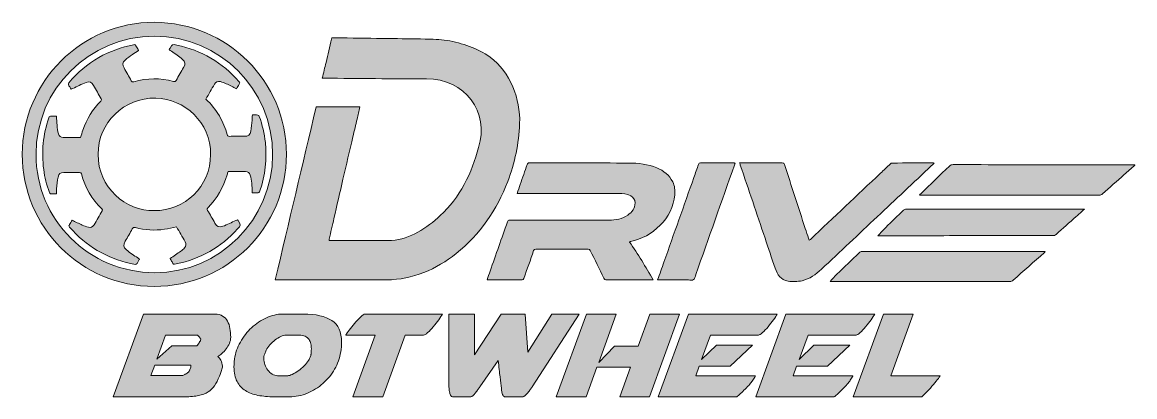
# Model space of a CAD drawing. Header units: millimetres. Extents: x 0.91 to 10.81, y -8.15 to -4.82.
import ezdxf

# ---------------------------------------------------------------- set-up
doc = ezdxf.new("R2010")
doc.units = ezdxf.units.MM
doc.header["$MEASUREMENT"] = 0
doc.layers.add('Layer 2', color=7, linetype='Continuous')
doc.layers.add('Layer 3 copy', color=7, linetype='Continuous')

# ---------------------------------------------------------------- blocks, each defined once
blk = doc.blocks.new('block 2')
at = {"layer": 'Layer 2', "true_color": 0xffffff}
h = blk.add_hatch(color=7, dxfattribs=at)
h.dxf.hatch_style = 2
edge = h.paths.add_edge_path()
edge.add_spline(control_points=[(3.2643, -5.9956), (3.2646, -6.6456), (2.7381, -7.1721), (2.0881, -7.1718), (1.4392, -7.1716), (0.9149, -6.6456), (0.9151, -5.9952), (0.9153, -5.3483), (1.4431, -4.8217), (2.0906, -4.8223), (2.7375, -4.8229), (3.264, -5.3491), (3.2643, -5.9956)], knot_values=[0, 0, 0, 0, 1, 1, 1, 2, 2, 2, 3, 3, 3, 4, 4, 4, 4], degree=3, periodic=1)
edge = h.paths.add_edge_path()
edge.add_spline(control_points=[(1.0373, -5.9958), (1.0374, -6.5799), (1.5073, -7.0484), (2.0939, -7.049), (2.6687, -7.0496), (3.1415, -6.5762), (3.1419, -5.9996), (3.1424, -5.418), (2.6715, -4.9458), (2.0908, -4.9457), (1.5093, -4.9455), (1.0373, -5.4161), (1.0373, -5.9958)], knot_values=[0, 0, 0, 0, 1, 1, 1, 2, 2, 2, 3, 3, 3, 4, 4, 4, 4], degree=3, periodic=1)
h = blk.add_hatch(color=7, dxfattribs=at)
h.dxf.hatch_style = 2
edge = h.paths.add_edge_path()
edge.add_spline(control_points=[(2.9615, -5.6462), (2.9793, -5.6462), (2.9954, -5.6453), (3.0113, -5.6468), (3.0157, -5.6473), (3.0212, -5.6547), (3.0231, -5.66), (3.0507, -5.7347), (3.0685, -5.8119), (3.0769, -5.8911), (3.0925, -6.0382), (3.0762, -6.1819), (3.0284, -6.3221), (3.0239, -6.3355), (3.0179, -6.3402), (3.0043, -6.3388), (2.9914, -6.3376), (2.9783, -6.3385), (2.9654, -6.3383), (2.9644, -6.3383), (2.9634, -6.3378), (2.9604, -6.3369), (2.9589, -6.3093), (2.9584, -6.2809), (2.9555, -6.2527), (2.953, -6.2287), (2.9488, -6.2046), (2.9433, -6.1811), (2.938, -6.159), (2.9213, -6.1488), (2.8994, -6.1486), (2.8485, -6.1481), (2.7976, -6.1485), (2.7452, -6.1485), (2.7426, -6.1582), (2.74, -6.1679), (2.7372, -6.1777), (2.7051, -6.2902), (2.6482, -6.3883), (2.5659, -6.4714), (2.5576, -6.4797), (2.5574, -6.4853), (2.5631, -6.4949), (2.5854, -6.5322), (2.6071, -6.5698), (2.6285, -6.6077), (2.6472, -6.6408), (2.6645, -6.6502), (2.7, -6.6367), (2.7391, -6.6219), (2.7766, -6.6027), (2.8142, -6.5843), (2.826, -6.5785), (2.8319, -6.5775), (2.8389, -6.5912), (2.8576, -6.6277), (2.8588, -6.6276), (2.8301, -6.6592), (2.6821, -6.8223), (2.5003, -6.9264), (2.2844, -6.9707), (2.2599, -6.9758), (2.2599, -6.9756), (2.2477, -6.954), (2.2419, -6.9437), (2.2359, -6.9334), (2.2302, -6.9233), (2.2627, -6.9011), (2.2952, -6.8798), (2.3267, -6.8573), (2.3384, -6.8489), (2.3487, -6.8382), (2.3583, -6.8275), (2.3729, -6.8114), (2.3743, -6.7929), (2.3637, -6.7742), (2.3384, -6.7297), (2.3127, -6.6855), (2.2877, -6.6421), (2.2506, -6.6493), (2.2148, -6.6577), (2.1786, -6.6629), (2.0918, -6.6755), (2.0057, -6.6703), (1.921, -6.6474), (1.9065, -6.6435), (1.9003, -6.647), (1.8935, -6.6595), (1.8734, -6.6963), (1.8521, -6.7324), (1.8307, -6.7684), (1.8112, -6.8013), (1.8118, -6.8219), (1.8417, -6.8463), (1.8737, -6.8725), (1.9089, -6.8946), (1.9428, -6.9184), (1.9474, -6.9216), (1.9522, -6.9245), (1.957, -6.9276), (1.9564, -6.9298), (1.9563, -6.9314), (1.9556, -6.9326), (1.9469, -6.9472), (1.9412, -6.9681), (1.9284, -6.9744), (1.9164, -6.9804), (1.8966, -6.9715), (1.8805, -6.9679), (1.6637, -6.9198), (1.4825, -6.8117), (1.3363, -6.6447), (1.3292, -6.6366), (1.3283, -6.6308), (1.3342, -6.6219), (1.3428, -6.609), (1.35, -6.5953), (1.3581, -6.5814), (1.3889, -6.5967), (1.4185, -6.6123), (1.449, -6.6262), (1.4663, -6.634), (1.4846, -6.6402), (1.503, -6.6449), (1.5252, -6.6505), (1.5416, -6.6434), (1.5534, -6.6235), (1.578, -6.5822), (1.6016, -6.5403), (1.626, -6.4989), (1.6301, -6.4919), (1.6298, -6.4876), (1.6238, -6.4817), (1.5341, -6.3949), (1.4729, -6.2912), (1.4406, -6.1706), (1.4382, -6.1614), (1.4342, -6.1582), (1.4246, -6.1583), (1.3779, -6.1589), (1.3312, -6.1586), (1.2846, -6.1592), (1.2542, -6.1596), (1.2392, -6.169), (1.2333, -6.1987), (1.2264, -6.233), (1.2244, -6.2684), (1.2207, -6.3033), (1.2192, -6.3177), (1.219, -6.3322), (1.2181, -6.3488), (1.2002, -6.3488), (1.1832, -6.3496), (1.1664, -6.3481), (1.1625, -6.3478), (1.1579, -6.3401), (1.156, -6.3349), (1.132, -6.269), (1.1151, -6.2011), (1.1057, -6.1316), (1.0846, -5.9746), (1.1, -5.8212), (1.1513, -5.6713), (1.1554, -5.6594), (1.1603, -5.6546), (1.1731, -5.6557), (1.1879, -5.6569), (1.2029, -5.656), (1.2191, -5.656), (1.2207, -5.6843), (1.2211, -5.7112), (1.224, -5.7378), (1.2267, -5.7634), (1.2309, -5.789), (1.2365, -5.8141), (1.2412, -5.8348), (1.2573, -5.8454), (1.2777, -5.8457), (1.3296, -5.8465), (1.3815, -5.846), (1.4335, -5.846), (1.4403, -5.8237), (1.4464, -5.8019), (1.4537, -5.7805), (1.4872, -5.6821), (1.5409, -5.5962), (1.6141, -5.5225), (1.621, -5.5155), (1.6226, -5.5111), (1.617, -5.5018), (1.5937, -5.4632), (1.5719, -5.4238), (1.5493, -5.3848), (1.5315, -5.354), (1.5157, -5.3453), (1.4824, -5.3576), (1.4418, -5.3726), (1.4031, -5.3927), (1.3636, -5.4108), (1.359, -5.4129), (1.3546, -5.4155), (1.3492, -5.4183), (1.3409, -5.404), (1.332, -5.3905), (1.3253, -5.3761), (1.3233, -5.3718), (1.3257, -5.3632), (1.3292, -5.3591), (1.405, -5.2688), (1.4939, -5.194), (1.5963, -5.1355), (1.6931, -5.0803), (1.7963, -5.0427), (1.9056, -5.0214), (1.9157, -5.0194), (1.9218, -5.0209), (1.9265, -5.031), (1.9324, -5.0436), (1.9402, -5.0553), (1.9472, -5.0675), (1.9479, -5.0688), (1.9485, -5.0703), (1.9497, -5.0727), (1.9314, -5.0843), (1.9127, -5.0952), (1.8951, -5.1078), (1.8727, -5.1237), (1.85, -5.1395), (1.8298, -5.1579), (1.8046, -5.1808), (1.8034, -5.1988), (1.8203, -5.2284), (1.8419, -5.2662), (1.8635, -5.3039), (1.885, -5.3417), (1.89, -5.3505), (1.8944, -5.3546), (1.9066, -5.3512), (2.0244, -5.3176), (2.1429, -5.3165), (2.2615, -5.3479), (2.2725, -5.3508), (2.2778, -5.3493), (2.2835, -5.3391), (2.3051, -5.3002), (2.3277, -5.2619), (2.3499, -5.2233), (2.3672, -5.1934), (2.3666, -5.1737), (2.3402, -5.1516), (2.3094, -5.1257), (2.2752, -5.1038), (2.2423, -5.0803), (2.2356, -5.0755), (2.2284, -5.0715), (2.2207, -5.0666), (2.2239, -5.0612), (2.2267, -5.0564), (2.2294, -5.0516), (2.2499, -5.0161), (2.2499, -5.016), (2.2892, -5.0244), (2.5095, -5.0718), (2.694, -5.18), (2.8426, -5.3495), (2.8502, -5.3581), (2.8511, -5.3642), (2.8446, -5.3735), (2.8358, -5.3862), (2.8287, -5.4), (2.8209, -5.4132), (2.7898, -5.3977), (2.7602, -5.382), (2.7297, -5.368), (2.7129, -5.3604), (2.6949, -5.3545), (2.6769, -5.3501), (2.6529, -5.3442), (2.6373, -5.3516), (2.6246, -5.3731), (2.5989, -5.4168), (2.5736, -5.4608), (2.5478, -5.5052), (2.5949, -5.5499), (2.6354, -5.5996), (2.6682, -5.6553), (2.6989, -5.7074), (2.7225, -5.7626), (2.7378, -5.8211), (2.7408, -5.8323), (2.7453, -5.8368), (2.7576, -5.8365), (2.8017, -5.8356), (2.8459, -5.8364), (2.89, -5.836), (2.9267, -5.8357), (2.942, -5.825), (2.9486, -5.7892), (2.9544, -5.7577), (2.9558, -5.7254), (2.9588, -5.6935), (2.9602, -5.6785), (2.9605, -5.6635), (2.9615, -5.6462)], knot_values=[0, 0, 0, 0, 1, 1, 1, 2, 2, 2, 3, 3, 3, 4, 4, 4, 5, 5, 5, 6, 6, 6, 7, 7, 7, 8, 8, 8, 9, 9, 9, 10, 10, 10, 11, 11, 11, 12, 12, 12, 13, 13, 13, 14, 14, 14, 15, 15, 15, 16, 16, 16, 17, 17, 17, 18, 18, 18, 19, 19, 19, 20, 20, 20, 21, 21, 21, 22, 22, 22, 23, 23, 23, 24, 24, 24, 25, 25, 25, 26, 26, 26, 27, 27, 27, 28, 28, 28, 29, 29, 29, 30, 30, 30, 31, 31, 31, 32, 32, 32, 33, 33, 33, 34, 34, 34, 35, 35, 35, 36, 36, 36, 37, 37, 37, 38, 38, 38, 39, 39, 39, 40, 40, 40, 41, 41, 41, 42, 42, 42, 43, 43, 43, 44, 44, 44, 45, 45, 45, 46, 46, 46, 47, 47, 47, 48, 48, 48, 49, 49, 49, 50, 50, 50, 51, 51, 51, 52, 52, 52, 53, 53, 53, 54, 54, 54, 55, 55, 55, 56, 56, 56, 57, 57, 57, 58, 58, 58, 59, 59, 59, 60, 60, 60, 61, 61, 61, 62, 62, 62, 63, 63, 63, 64, 64, 64, 65, 65, 65, 66, 66, 66, 67, 67, 67, 68, 68, 68, 69, 69, 69, 70, 70, 70, 71, 71, 71, 72, 72, 72, 73, 73, 73, 74, 74, 74, 75, 75, 75, 76, 76, 76, 77, 77, 77, 78, 78, 78, 79, 79, 79, 80, 80, 80, 81, 81, 81, 82, 82, 82, 83, 83, 83, 84, 84, 84, 85, 85, 85, 86, 86, 86, 87, 87, 87, 88, 88, 88, 89, 89, 89, 90, 90, 90, 91, 91, 91, 92, 92, 92, 93, 93, 93, 94, 94, 94, 95, 95, 95, 96, 96, 96, 97, 97, 97, 98, 98, 98, 99, 99, 99, 100, 100, 100, 101, 101, 101, 101], degree=3, periodic=1)
edge = h.paths.add_edge_path()
edge.add_spline(control_points=[(2.0898, -6.4973), (2.3582, -6.4998), (2.5901, -6.2822), (2.5903, -5.9987), (2.5905, -5.71), (2.3585, -5.5025), (2.1019, -5.4968), (1.8209, -5.4906), (1.5889, -5.7146), (1.589, -5.9959), (1.5891, -6.2942), (1.8342, -6.5016), (2.0898, -6.4973)], knot_values=[0, 0, 0, 0, 1, 1, 1, 2, 2, 2, 3, 3, 3, 4, 4, 4, 4], degree=3, periodic=1)
h = blk.add_hatch(color=7, dxfattribs=at)
h.dxf.hatch_style = 2
edge = h.paths.add_edge_path()
edge.add_spline(control_points=[(3.5833, -5.3195), (3.5949, -5.2707), (3.6058, -5.2254), (3.6164, -5.1801), (3.6327, -5.1103), (3.6491, -5.0407), (3.6647, -4.9708), (3.6675, -4.9583), (3.6661, -4.9601), (3.6698, -4.9601), (3.6926, -4.9602), (3.7303, -4.9606), (3.7531, -4.961), (3.8922, -4.9631), (4.0313, -4.965), (4.1704, -4.9668), (4.2794, -4.9682), (4.3884, -4.9681), (4.4973, -4.971), (4.5625, -4.9727), (4.6286, -4.9732), (4.6927, -4.9839), (4.8305, -5.0068), (4.9607, -5.0528), (5.0774, -5.1321), (5.2539, -5.2653), (5.3472, -5.5052), (5.3384, -5.7233), (5.3297, -5.9003), (5.2971, -6.0725), (5.2328, -6.2378), (5.1346, -6.4902), (4.9874, -6.7082), (4.774, -6.878), (4.5997, -7.0199), (4.3847, -7.1114), (4.1577, -7.1127), (3.8332, -7.1147), (3.5087, -7.1137), (3.1842, -7.1137), (3.1791, -7.1137), (3.174, -7.1137), (3.1653, -7.1137), (3.2869, -6.5995), (3.408, -6.0874), (3.5291, -5.5753), (3.6592, -5.5753), (3.7873, -5.5753), (3.9172, -5.5753), (3.9087, -5.6119), (3.9006, -5.6471), (3.8924, -5.6823), (3.8803, -5.7346), (3.8684, -5.7871), (3.8561, -5.8394), (3.8265, -5.9654), (3.7964, -6.0914), (3.7671, -6.2174), (3.74, -6.3341), (3.7135, -6.4508), (3.6868, -6.5675), (3.6728, -6.6283), (3.6593, -6.6891), (3.6448, -6.7497), (3.642, -6.7618), (3.6457, -6.7644), (3.6565, -6.7643), (3.8377, -6.7639), (4.0189, -6.7637), (4.2001, -6.7631), (4.3688, -6.7504), (4.511, -6.6517), (4.6327, -6.541), (4.8068, -6.384), (4.9151, -6.1594), (4.9733, -5.9361), (5.0746, -5.6191), (4.8504, -5.3245), (4.5096, -5.3251), (4.2079, -5.3256), (3.9063, -5.3214), (3.6047, -5.3195), (3.5985, -5.3194), (3.5924, -5.3195), (3.5833, -5.3195)], knot_values=[0, 0, 0, 0, 1, 1, 1, 2, 2, 2, 3, 3, 3, 4, 4, 4, 5, 5, 5, 6, 6, 6, 7, 7, 7, 8, 8, 8, 9, 9, 9, 10, 10, 10, 11, 11, 11, 12, 12, 12, 13, 13, 13, 14, 14, 14, 15, 15, 15, 16, 16, 16, 17, 17, 17, 18, 18, 18, 19, 19, 19, 20, 20, 20, 21, 21, 21, 22, 22, 22, 23, 23, 23, 24, 24, 24, 25, 25, 25, 26, 26, 26, 27, 27, 27, 28, 28, 28, 28], degree=3, periodic=1)
h = blk.add_hatch(color=7, dxfattribs=at)
h.dxf.hatch_style = 2
edge = h.paths.add_edge_path()
edge.add_spline(control_points=[(5.3157, -6.345), (5.3258, -6.3159), (5.3347, -6.2896), (5.3439, -6.2634), (5.3644, -6.2048), (5.3853, -6.1463), (5.4054, -6.0876), (5.4092, -6.0765), (5.4144, -6.0728), (5.4264, -6.0728), (5.7208, -6.0733), (6.0151, -6.0726), (6.3095, -6.074), (6.3946, -6.0744), (6.4792, -6.0837), (6.559, -6.1171), (6.6197, -6.1425), (6.6696, -6.1804), (6.6997, -6.2407), (6.7178, -6.277), (6.7217, -6.3157), (6.7182, -6.3557), (6.6999, -6.565), (6.5207, -6.7334), (6.3232, -6.7725), (6.3211, -6.7729), (6.3191, -6.7735), (6.3172, -6.7743), (6.3164, -6.7746), (6.3157, -6.7756), (6.3141, -6.7771), (6.3948, -6.8818), (6.4559, -6.999), (6.5272, -7.1128), (6.5192, -7.1132), (6.5142, -7.1136), (6.5092, -7.1136), (6.3769, -7.1137), (6.2445, -7.1134), (6.1121, -7.114), (6.0992, -7.114), (6.093, -7.1097), (6.0876, -7.0985), (6.0477, -7.0159), (6.0069, -6.9338), (5.9669, -6.8513), (5.9624, -6.842), (5.9574, -6.8386), (5.947, -6.8386), (5.7918, -6.8389), (5.6366, -6.839), (5.4814, -6.8386), (5.4704, -6.8386), (5.4665, -6.8427), (5.4631, -6.8524), (5.4345, -6.935), (5.4051, -7.0174), (5.3763, -7.1), (5.3733, -7.1086), (5.3704, -7.114), (5.3595, -7.1139), (5.2593, -7.1135), (5.1591, -7.1136), (5.0589, -7.1136), (5.0563, -7.1136), (5.0538, -7.1132), (5.049, -7.1128), (5.0581, -7.0863), (5.0668, -7.0605), (5.0758, -7.0349), (5.1272, -6.889), (5.1788, -6.7431), (5.2298, -6.597), (5.2339, -6.5853), (5.2391, -6.5815), (5.2517, -6.5815), (5.5455, -6.5819), (5.8394, -6.5819), (6.1332, -6.5817), (6.1927, -6.5816), (6.25, -6.5713), (6.3003, -6.537), (6.3384, -6.511), (6.3643, -6.4768), (6.3649, -6.428), (6.3652, -6.399), (6.3515, -6.379), (6.3265, -6.3655), (6.2928, -6.3474), (6.256, -6.3452), (6.2192, -6.3452), (5.9259, -6.3449), (5.6326, -6.345), (5.3393, -6.345), (5.3322, -6.345), (5.3252, -6.345), (5.3157, -6.345)], knot_values=[0, 0, 0, 0, 1, 1, 1, 2, 2, 2, 3, 3, 3, 4, 4, 4, 5, 5, 5, 6, 6, 6, 7, 7, 7, 8, 8, 8, 9, 9, 9, 10, 10, 10, 11, 11, 11, 12, 12, 12, 13, 13, 13, 14, 14, 14, 15, 15, 15, 16, 16, 16, 17, 17, 17, 18, 18, 18, 19, 19, 19, 20, 20, 20, 21, 21, 21, 22, 22, 22, 23, 23, 23, 24, 24, 24, 25, 25, 25, 26, 26, 26, 27, 27, 27, 28, 28, 28, 29, 29, 29, 30, 30, 30, 31, 31, 31, 32, 32, 32, 32], degree=3, periodic=1)
h = blk.add_hatch(color=7, dxfattribs=at)
h.dxf.hatch_style = 2
edge = h.paths.add_edge_path()
edge.add_spline(control_points=[(6.5655, -7.1137), (6.5848, -7.0591), (6.6033, -7.007), (6.6218, -6.9549), (6.7107, -6.7037), (6.7996, -6.4526), (6.8885, -6.2014), (6.9022, -6.1629), (6.9158, -6.1244), (6.9293, -6.0858), (6.932, -6.0779), (6.9354, -6.0731), (6.9456, -6.0731), (7.0458, -6.0736), (7.146, -6.0734), (7.2462, -6.0735), (7.2482, -6.0735), (7.2502, -6.0738), (7.2546, -6.0742), (7.2526, -6.0805), (7.2509, -6.0861), (7.249, -6.0916), (7.1344, -6.4165), (7.0198, -6.7414), (6.9051, -7.0664), (6.8996, -7.0819), (6.8971, -7.1024), (6.8859, -7.1108), (6.8755, -7.1187), (6.8552, -7.1138), (6.8392, -7.1138), (6.7541, -7.1139), (6.669, -7.1137), (6.5838, -7.1137), (6.5787, -7.1136), (6.5735, -7.1137), (6.5655, -7.1137)], knot_values=[0, 0, 0, 0, 1, 1, 1, 2, 2, 2, 3, 3, 3, 4, 4, 4, 5, 5, 5, 6, 6, 6, 7, 7, 7, 8, 8, 8, 9, 9, 9, 10, 10, 10, 11, 11, 11, 12, 12, 12, 12], degree=3, periodic=1)
h = blk.add_hatch(color=7, dxfattribs=at)
h.dxf.hatch_style = 2
edge = h.paths.add_edge_path()
edge.add_spline(control_points=[(7.2952, -6.0734), (7.3019, -6.0734), (7.3065, -6.0734), (7.3111, -6.0734), (7.4321, -6.0734), (7.553, -6.0735), (7.674, -6.0732), (7.6845, -6.0732), (7.6905, -6.0752), (7.6942, -6.0867), (7.7554, -6.2762), (7.8171, -6.4655), (7.8786, -6.6549), (7.8882, -6.6844), (7.8977, -6.7139), (7.9074, -6.7434), (7.9091, -6.7487), (7.9115, -6.7538), (7.9142, -6.7606), (7.9184, -6.7574), (7.9218, -6.7554), (7.9246, -6.7527), (8.1321, -6.5567), (8.3396, -6.3607), (8.5471, -6.1647), (8.5766, -6.1369), (8.6059, -6.109), (8.6357, -6.0816), (8.6402, -6.0775), (8.6473, -6.0738), (8.6531, -6.0738), (8.7741, -6.0733), (8.895, -6.0734), (9.016, -6.0735), (9.0178, -6.0735), (9.0197, -6.0741), (9.0238, -6.0748), (9.0158, -6.083), (9.0092, -6.0901), (9.0022, -6.0966), (8.8413, -6.2482), (8.6802, -6.3997), (8.5192, -6.5512), (8.3536, -6.7069), (8.1885, -6.8632), (8.0222, -7.0182), (7.9727, -7.0643), (7.9186, -7.1069), (7.8507, -7.1205), (7.8102, -7.1286), (7.7666, -7.1299), (7.7257, -7.1243), (7.6615, -7.1156), (7.6308, -7.0655), (7.6111, -7.0096), (7.5798, -6.9208), (7.5508, -6.8313), (7.5207, -6.7421), (7.4476, -6.5254), (7.3744, -6.3088), (7.3012, -6.0922), (7.2994, -6.0868), (7.2978, -6.0815), (7.2952, -6.0734)], knot_values=[0, 0, 0, 0, 1, 1, 1, 2, 2, 2, 3, 3, 3, 4, 4, 4, 5, 5, 5, 6, 6, 6, 7, 7, 7, 8, 8, 8, 9, 9, 9, 10, 10, 10, 11, 11, 11, 12, 12, 12, 13, 13, 13, 14, 14, 14, 15, 15, 15, 16, 16, 16, 17, 17, 17, 18, 18, 18, 19, 19, 19, 20, 20, 20, 21, 21, 21, 21], degree=3, periodic=1)
h = blk.add_hatch(color=7, dxfattribs=at)
h.dxf.hatch_style = 2
edge = h.paths.add_edge_path()
edge.add_spline(control_points=[(10.8089, -6.0932), (10.7776, -6.1211), (10.7462, -6.1489), (10.7149, -6.1768), (10.6505, -6.2341), (10.586, -6.2912), (10.5219, -6.3488), (10.5131, -6.3567), (10.5043, -6.3596), (10.4926, -6.3596), (10.1194, -6.3594), (9.7461, -6.3594), (9.3729, -6.3594), (9.2208, -6.3595), (9.0687, -6.3598), (8.9166, -6.3599), (8.9105, -6.3599), (8.9044, -6.3599), (8.8938, -6.3599), (8.8996, -6.3533), (8.9025, -6.3496), (8.9059, -6.3464), (8.9907, -6.2646), (9.0757, -6.183), (9.1602, -6.1009), (9.17, -6.0914), (9.1799, -6.088), (9.1933, -6.088), (9.525, -6.0885), (9.8567, -6.0887), (10.1884, -6.0889), (10.3888, -6.089), (10.5892, -6.0889), (10.7895, -6.0889), (10.7955, -6.0889), (10.8015, -6.0889), (10.8076, -6.0889), (10.808, -6.0903), (10.8085, -6.0918), (10.8089, -6.0932)], knot_values=[0, 0, 0, 0, 1, 1, 1, 2, 2, 2, 3, 3, 3, 4, 4, 4, 5, 5, 5, 6, 6, 6, 7, 7, 7, 8, 8, 8, 9, 9, 9, 10, 10, 10, 11, 11, 11, 12, 12, 12, 13, 13, 13, 13], degree=3, periodic=1)
h = blk.add_hatch(color=7, dxfattribs=at)
h.dxf.hatch_style = 2
edge = h.paths.add_edge_path()
edge.add_spline(control_points=[(8.5253, -6.7213), (8.5478, -6.6966), (8.5698, -6.6703), (8.5942, -6.6463), (8.6462, -6.5949), (8.6993, -6.5444), (8.7526, -6.4943), (8.7589, -6.4883), (8.7696, -6.484), (8.7783, -6.484), (9.2991, -6.4835), (9.8199, -6.4836), (10.3407, -6.4836), (10.3461, -6.4836), (10.3515, -6.4841), (10.3611, -6.4846), (10.3345, -6.5083), (10.3112, -6.5293), (10.2877, -6.5502), (10.2283, -6.603), (10.1687, -6.6555), (10.1097, -6.7086), (10.1009, -6.7166), (10.0921, -6.7196), (10.0805, -6.7196), (9.8433, -6.7194), (9.6061, -6.7192), (9.3689, -6.7195), (9.0927, -6.7198), (8.8165, -6.7207), (8.5403, -6.7213), (8.5342, -6.7213), (8.5281, -6.7213), (8.5253, -6.7213)], knot_values=[0, 0, 0, 0, 1, 1, 1, 2, 2, 2, 3, 3, 3, 4, 4, 4, 5, 5, 5, 6, 6, 6, 7, 7, 7, 8, 8, 8, 9, 9, 9, 10, 10, 10, 11, 11, 11, 11], degree=3, periodic=1)
h = blk.add_hatch(color=7, dxfattribs=at)
h.dxf.hatch_style = 2
edge = h.paths.add_edge_path()
edge.add_spline(control_points=[(8.1016, -7.127), (8.1209, -7.1058), (8.1397, -7.083), (8.1607, -7.0625), (8.2259, -6.9986), (8.2921, -6.9356), (8.3576, -6.872), (8.3656, -6.8641), (8.3736, -6.8608), (8.3849, -6.8608), (8.9201, -6.8611), (9.4552, -6.8611), (9.9904, -6.8611), (9.9969, -6.8611), (10.0034, -6.8611), (10.0134, -6.8611), (10.0086, -6.8663), (10.0065, -6.869), (10.004, -6.8712), (9.9119, -6.9527), (9.8197, -7.0341), (9.7279, -7.1158), (9.7187, -7.124), (9.7096, -7.1273), (9.6973, -7.1273), (9.1699, -7.127), (8.6426, -7.127), (8.1152, -7.127), (8.1096, -7.127), (8.104, -7.127), (8.1016, -7.127)], knot_values=[0, 0, 0, 0, 1, 1, 1, 2, 2, 2, 3, 3, 3, 4, 4, 4, 5, 5, 5, 6, 6, 6, 7, 7, 7, 8, 8, 8, 9, 9, 9, 10, 10, 10, 10], degree=3, periodic=1)
at = {"layer": 'Layer 2', "lineweight": 0}
for points, knots in [([(3.2643, -5.9956), (3.2646, -6.6456), (2.7381, -7.1721), (2.0881, -7.1718), (1.4392, -7.1716), (0.9149, -6.6456), (0.9151, -5.9952), (0.9153, -5.3483), (1.4431, -4.8217), (2.0906, -4.8223), (2.7375, -4.8229), (3.264, -5.3491), (3.2643, -5.9956)], [0, 0, 0, 0, 1, 1, 1, 2, 2, 2, 3, 3, 3, 4, 4, 4, 4]), ([(1.0373, -5.9958), (1.0374, -6.5799), (1.5073, -7.0484), (2.0939, -7.049), (2.6687, -7.0496), (3.1415, -6.5762), (3.1419, -5.9996), (3.1424, -5.418), (2.6715, -4.9458), (2.0908, -4.9457), (1.5093, -4.9455), (1.0373, -5.4161), (1.0373, -5.9958)], [0, 0, 0, 0, 1, 1, 1, 2, 2, 2, 3, 3, 3, 4, 4, 4, 4]), ([(2.9615, -5.6462), (2.9793, -5.6462), (2.9954, -5.6453), (3.0113, -5.6468), (3.0157, -5.6473), (3.0212, -5.6547), (3.0231, -5.66), (3.0507, -5.7347), (3.0685, -5.8119), (3.0769, -5.8911), (3.0925, -6.0382), (3.0762, -6.1819), (3.0284, -6.3221), (3.0239, -6.3355), (3.0179, -6.3402), (3.0043, -6.3388), (2.9914, -6.3376), (2.9783, -6.3385), (2.9654, -6.3383), (2.9644, -6.3383), (2.9634, -6.3378), (2.9604, -6.3369), (2.9589, -6.3093), (2.9584, -6.2809), (2.9555, -6.2527), (2.953, -6.2287), (2.9488, -6.2046), (2.9433, -6.1811), (2.938, -6.159), (2.9213, -6.1488), (2.8994, -6.1486), (2.8485, -6.1481), (2.7976, -6.1485), (2.7452, -6.1485), (2.7426, -6.1582), (2.74, -6.1679), (2.7372, -6.1777), (2.7051, -6.2902), (2.6482, -6.3883), (2.5659, -6.4714), (2.5576, -6.4797), (2.5574, -6.4853), (2.5631, -6.4949), (2.5854, -6.5322), (2.6071, -6.5698), (2.6285, -6.6077), (2.6472, -6.6408), (2.6645, -6.6502), (2.7, -6.6367), (2.7391, -6.6219), (2.7766, -6.6027), (2.8142, -6.5843), (2.826, -6.5785), (2.8319, -6.5775), (2.8389, -6.5912), (2.8576, -6.6277), (2.8588, -6.6276), (2.8301, -6.6592), (2.6821, -6.8223), (2.5003, -6.9264), (2.2844, -6.9707), (2.2599, -6.9758), (2.2599, -6.9756), (2.2477, -6.954), (2.2419, -6.9437), (2.2359, -6.9334), (2.2302, -6.9233), (2.2627, -6.9011), (2.2952, -6.8798), (2.3267, -6.8573), (2.3384, -6.8489), (2.3487, -6.8382), (2.3583, -6.8275), (2.3729, -6.8114), (2.3743, -6.7929), (2.3637, -6.7742), (2.3384, -6.7297), (2.3127, -6.6855), (2.2877, -6.6421), (2.2506, -6.6493), (2.2148, -6.6577), (2.1786, -6.6629), (2.0918, -6.6755), (2.0057, -6.6703), (1.921, -6.6474), (1.9065, -6.6435), (1.9003, -6.647), (1.8935, -6.6595), (1.8734, -6.6963), (1.8521, -6.7324), (1.8307, -6.7684), (1.8112, -6.8013), (1.8118, -6.8219), (1.8417, -6.8463), (1.8737, -6.8725), (1.9089, -6.8946), (1.9428, -6.9184), (1.9474, -6.9216), (1.9522, -6.9245), (1.957, -6.9276), (1.9564, -6.9298), (1.9563, -6.9314), (1.9556, -6.9326), (1.9469, -6.9472), (1.9412, -6.9681), (1.9284, -6.9744), (1.9164, -6.9804), (1.8966, -6.9715), (1.8805, -6.9679), (1.6637, -6.9198), (1.4825, -6.8117), (1.3363, -6.6447), (1.3292, -6.6366), (1.3283, -6.6308), (1.3342, -6.6219), (1.3428, -6.609), (1.35, -6.5953), (1.3581, -6.5814), (1.3889, -6.5967), (1.4185, -6.6123), (1.449, -6.6262), (1.4663, -6.634), (1.4846, -6.6402), (1.503, -6.6449), (1.5252, -6.6505), (1.5416, -6.6434), (1.5534, -6.6235), (1.578, -6.5822), (1.6016, -6.5403), (1.626, -6.4989), (1.6301, -6.4919), (1.6298, -6.4876), (1.6238, -6.4817), (1.5341, -6.3949), (1.4729, -6.2912), (1.4406, -6.1706), (1.4382, -6.1614), (1.4342, -6.1582), (1.4246, -6.1583), (1.3779, -6.1589), (1.3312, -6.1586), (1.2846, -6.1592), (1.2542, -6.1596), (1.2392, -6.169), (1.2333, -6.1987), (1.2264, -6.233), (1.2244, -6.2684), (1.2207, -6.3033), (1.2192, -6.3177), (1.219, -6.3322), (1.2181, -6.3488), (1.2002, -6.3488), (1.1832, -6.3496), (1.1664, -6.3481), (1.1625, -6.3478), (1.1579, -6.3401), (1.156, -6.3349), (1.132, -6.269), (1.1151, -6.2011), (1.1057, -6.1316), (1.0846, -5.9746), (1.1, -5.8212), (1.1513, -5.6713), (1.1554, -5.6594), (1.1603, -5.6546), (1.1731, -5.6557), (1.1879, -5.6569), (1.2029, -5.656), (1.2191, -5.656), (1.2207, -5.6843), (1.2211, -5.7112), (1.224, -5.7378), (1.2267, -5.7634), (1.2309, -5.789), (1.2365, -5.8141), (1.2412, -5.8348), (1.2573, -5.8454), (1.2777, -5.8457), (1.3296, -5.8465), (1.3815, -5.846), (1.4335, -5.846), (1.4403, -5.8237), (1.4464, -5.8019), (1.4537, -5.7805), (1.4872, -5.6821), (1.5409, -5.5962), (1.6141, -5.5225), (1.621, -5.5155), (1.6226, -5.5111), (1.617, -5.5018), (1.5937, -5.4632), (1.5719, -5.4238), (1.5493, -5.3848), (1.5315, -5.354), (1.5157, -5.3453), (1.4824, -5.3576), (1.4418, -5.3726), (1.4031, -5.3927), (1.3636, -5.4108), (1.359, -5.4129), (1.3546, -5.4155), (1.3492, -5.4183), (1.3409, -5.404), (1.332, -5.3905), (1.3253, -5.3761), (1.3233, -5.3718), (1.3257, -5.3632), (1.3292, -5.3591), (1.405, -5.2688), (1.4939, -5.194), (1.5963, -5.1355), (1.6931, -5.0803), (1.7963, -5.0427), (1.9056, -5.0214), (1.9157, -5.0194), (1.9218, -5.0209), (1.9265, -5.031), (1.9324, -5.0436), (1.9402, -5.0553), (1.9472, -5.0675), (1.9479, -5.0688), (1.9485, -5.0703), (1.9497, -5.0727), (1.9314, -5.0843), (1.9127, -5.0952), (1.8951, -5.1078), (1.8727, -5.1237), (1.85, -5.1395), (1.8298, -5.1579), (1.8046, -5.1808), (1.8034, -5.1988), (1.8203, -5.2284), (1.8419, -5.2662), (1.8635, -5.3039), (1.885, -5.3417), (1.89, -5.3505), (1.8944, -5.3546), (1.9066, -5.3512), (2.0244, -5.3176), (2.1429, -5.3165), (2.2615, -5.3479), (2.2725, -5.3508), (2.2778, -5.3493), (2.2835, -5.3391), (2.3051, -5.3002), (2.3277, -5.2619), (2.3499, -5.2233), (2.3672, -5.1934), (2.3666, -5.1737), (2.3402, -5.1516), (2.3094, -5.1257), (2.2752, -5.1038), (2.2423, -5.0803), (2.2356, -5.0755), (2.2284, -5.0715), (2.2207, -5.0666), (2.2239, -5.0612), (2.2267, -5.0564), (2.2294, -5.0516), (2.2499, -5.0161), (2.2499, -5.016), (2.2892, -5.0244), (2.5095, -5.0718), (2.694, -5.18), (2.8426, -5.3495), (2.8502, -5.3581), (2.8511, -5.3642), (2.8446, -5.3735), (2.8358, -5.3862), (2.8287, -5.4), (2.8209, -5.4132), (2.7898, -5.3977), (2.7602, -5.382), (2.7297, -5.368), (2.7129, -5.3604), (2.6949, -5.3545), (2.6769, -5.3501), (2.6529, -5.3442), (2.6373, -5.3516), (2.6246, -5.3731), (2.5989, -5.4168), (2.5736, -5.4608), (2.5478, -5.5052), (2.5949, -5.5499), (2.6354, -5.5996), (2.6682, -5.6553), (2.6989, -5.7074), (2.7225, -5.7626), (2.7378, -5.8211), (2.7408, -5.8323), (2.7453, -5.8368), (2.7576, -5.8365), (2.8017, -5.8356), (2.8459, -5.8364), (2.89, -5.836), (2.9267, -5.8357), (2.942, -5.825), (2.9486, -5.7892), (2.9544, -5.7577), (2.9558, -5.7254), (2.9588, -5.6935), (2.9602, -5.6785), (2.9605, -5.6635), (2.9615, -5.6462)], [0, 0, 0, 0, 1, 1, 1, 2, 2, 2, 3, 3, 3, 4, 4, 4, 5, 5, 5, 6, 6, 6, 7, 7, 7, 8, 8, 8, 9, 9, 9, 10, 10, 10, 11, 11, 11, 12, 12, 12, 13, 13, 13, 14, 14, 14, 15, 15, 15, 16, 16, 16, 17, 17, 17, 18, 18, 18, 19, 19, 19, 20, 20, 20, 21, 21, 21, 22, 22, 22, 23, 23, 23, 24, 24, 24, 25, 25, 25, 26, 26, 26, 27, 27, 27, 28, 28, 28, 29, 29, 29, 30, 30, 30, 31, 31, 31, 32, 32, 32, 33, 33, 33, 34, 34, 34, 35, 35, 35, 36, 36, 36, 37, 37, 37, 38, 38, 38, 39, 39, 39, 40, 40, 40, 41, 41, 41, 42, 42, 42, 43, 43, 43, 44, 44, 44, 45, 45, 45, 46, 46, 46, 47, 47, 47, 48, 48, 48, 49, 49, 49, 50, 50, 50, 51, 51, 51, 52, 52, 52, 53, 53, 53, 54, 54, 54, 55, 55, 55, 56, 56, 56, 57, 57, 57, 58, 58, 58, 59, 59, 59, 60, 60, 60, 61, 61, 61, 62, 62, 62, 63, 63, 63, 64, 64, 64, 65, 65, 65, 66, 66, 66, 67, 67, 67, 68, 68, 68, 69, 69, 69, 70, 70, 70, 71, 71, 71, 72, 72, 72, 73, 73, 73, 74, 74, 74, 75, 75, 75, 76, 76, 76, 77, 77, 77, 78, 78, 78, 79, 79, 79, 80, 80, 80, 81, 81, 81, 82, 82, 82, 83, 83, 83, 84, 84, 84, 85, 85, 85, 86, 86, 86, 87, 87, 87, 88, 88, 88, 89, 89, 89, 90, 90, 90, 91, 91, 91, 92, 92, 92, 93, 93, 93, 94, 94, 94, 95, 95, 95, 96, 96, 96, 97, 97, 97, 98, 98, 98, 99, 99, 99, 100, 100, 100, 101, 101, 101, 101]), ([(3.5833, -5.3195), (3.5949, -5.2707), (3.6058, -5.2254), (3.6164, -5.1801), (3.6327, -5.1103), (3.6491, -5.0407), (3.6647, -4.9708), (3.6675, -4.9583), (3.6661, -4.9601), (3.6698, -4.9601), (3.6926, -4.9602), (3.7303, -4.9606), (3.7531, -4.961), (3.8922, -4.9631), (4.0313, -4.965), (4.1704, -4.9668), (4.2794, -4.9682), (4.3884, -4.9681), (4.4973, -4.971), (4.5625, -4.9727), (4.6286, -4.9732), (4.6927, -4.9839), (4.8305, -5.0068), (4.9607, -5.0528), (5.0774, -5.1321), (5.2539, -5.2653), (5.3472, -5.5052), (5.3384, -5.7233), (5.3297, -5.9003), (5.2971, -6.0725), (5.2328, -6.2378), (5.1346, -6.4902), (4.9874, -6.7082), (4.774, -6.878), (4.5997, -7.0199), (4.3847, -7.1114), (4.1577, -7.1127), (3.8332, -7.1147), (3.5087, -7.1137), (3.1842, -7.1137), (3.1791, -7.1137), (3.174, -7.1137), (3.1653, -7.1137), (3.2869, -6.5995), (3.408, -6.0874), (3.5291, -5.5753), (3.6592, -5.5753), (3.7873, -5.5753), (3.9172, -5.5753), (3.9087, -5.6119), (3.9006, -5.6471), (3.8924, -5.6823), (3.8803, -5.7346), (3.8684, -5.7871), (3.8561, -5.8394), (3.8265, -5.9654), (3.7964, -6.0914), (3.7671, -6.2174), (3.74, -6.3341), (3.7135, -6.4508), (3.6868, -6.5675), (3.6728, -6.6283), (3.6593, -6.6891), (3.6448, -6.7497), (3.642, -6.7618), (3.6457, -6.7644), (3.6565, -6.7643), (3.8377, -6.7639), (4.0189, -6.7637), (4.2001, -6.7631), (4.3688, -6.7504), (4.511, -6.6517), (4.6327, -6.541), (4.8068, -6.384), (4.9151, -6.1594), (4.9733, -5.9361), (5.0746, -5.6191), (4.8504, -5.3245), (4.5096, -5.3251), (4.2079, -5.3256), (3.9063, -5.3214), (3.6047, -5.3195), (3.5985, -5.3194), (3.5924, -5.3195), (3.5833, -5.3195)], [0, 0, 0, 0, 1, 1, 1, 2, 2, 2, 3, 3, 3, 4, 4, 4, 5, 5, 5, 6, 6, 6, 7, 7, 7, 8, 8, 8, 9, 9, 9, 10, 10, 10, 11, 11, 11, 12, 12, 12, 13, 13, 13, 14, 14, 14, 15, 15, 15, 16, 16, 16, 17, 17, 17, 18, 18, 18, 19, 19, 19, 20, 20, 20, 21, 21, 21, 22, 22, 22, 23, 23, 23, 24, 24, 24, 25, 25, 25, 26, 26, 26, 27, 27, 27, 28, 28, 28, 28]), ([(2.0898, -6.4973), (2.3582, -6.4998), (2.5901, -6.2822), (2.5903, -5.9987), (2.5905, -5.71), (2.3585, -5.5025), (2.1019, -5.4968), (1.8209, -5.4906), (1.5889, -5.7146), (1.589, -5.9959), (1.5891, -6.2942), (1.8342, -6.5016), (2.0898, -6.4973)], [0, 0, 0, 0, 1, 1, 1, 2, 2, 2, 3, 3, 3, 4, 4, 4, 4]), ([(5.3157, -6.345), (5.3258, -6.3159), (5.3347, -6.2896), (5.3439, -6.2634), (5.3644, -6.2048), (5.3853, -6.1463), (5.4054, -6.0876), (5.4092, -6.0765), (5.4144, -6.0728), (5.4264, -6.0728), (5.7208, -6.0733), (6.0151, -6.0726), (6.3095, -6.074), (6.3946, -6.0744), (6.4792, -6.0837), (6.559, -6.1171), (6.6197, -6.1425), (6.6696, -6.1804), (6.6997, -6.2407), (6.7178, -6.277), (6.7217, -6.3157), (6.7182, -6.3557), (6.6999, -6.565), (6.5207, -6.7334), (6.3232, -6.7725), (6.3211, -6.7729), (6.3191, -6.7735), (6.3172, -6.7743), (6.3164, -6.7746), (6.3157, -6.7756), (6.3141, -6.7771), (6.3948, -6.8818), (6.4559, -6.999), (6.5272, -7.1128), (6.5192, -7.1132), (6.5142, -7.1136), (6.5092, -7.1136), (6.3769, -7.1137), (6.2445, -7.1134), (6.1121, -7.114), (6.0992, -7.114), (6.093, -7.1097), (6.0876, -7.0985), (6.0477, -7.0159), (6.0069, -6.9338), (5.9669, -6.8513), (5.9624, -6.842), (5.9574, -6.8386), (5.947, -6.8386), (5.7918, -6.8389), (5.6366, -6.839), (5.4814, -6.8386), (5.4704, -6.8386), (5.4665, -6.8427), (5.4631, -6.8524), (5.4345, -6.935), (5.4051, -7.0174), (5.3763, -7.1), (5.3733, -7.1086), (5.3704, -7.114), (5.3595, -7.1139), (5.2593, -7.1135), (5.1591, -7.1136), (5.0589, -7.1136), (5.0563, -7.1136), (5.0538, -7.1132), (5.049, -7.1128), (5.0581, -7.0863), (5.0668, -7.0605), (5.0758, -7.0349), (5.1272, -6.889), (5.1788, -6.7431), (5.2298, -6.597), (5.2339, -6.5853), (5.2391, -6.5815), (5.2517, -6.5815), (5.5455, -6.5819), (5.8394, -6.5819), (6.1332, -6.5817), (6.1927, -6.5816), (6.25, -6.5713), (6.3003, -6.537), (6.3384, -6.511), (6.3643, -6.4768), (6.3649, -6.428), (6.3652, -6.399), (6.3515, -6.379), (6.3265, -6.3655), (6.2928, -6.3474), (6.256, -6.3452), (6.2192, -6.3452), (5.9259, -6.3449), (5.6326, -6.345), (5.3393, -6.345), (5.3322, -6.345), (5.3252, -6.345), (5.3157, -6.345)], [0, 0, 0, 0, 1, 1, 1, 2, 2, 2, 3, 3, 3, 4, 4, 4, 5, 5, 5, 6, 6, 6, 7, 7, 7, 8, 8, 8, 9, 9, 9, 10, 10, 10, 11, 11, 11, 12, 12, 12, 13, 13, 13, 14, 14, 14, 15, 15, 15, 16, 16, 16, 17, 17, 17, 18, 18, 18, 19, 19, 19, 20, 20, 20, 21, 21, 21, 22, 22, 22, 23, 23, 23, 24, 24, 24, 25, 25, 25, 26, 26, 26, 27, 27, 27, 28, 28, 28, 29, 29, 29, 30, 30, 30, 31, 31, 31, 32, 32, 32, 32]), ([(6.5655, -7.1137), (6.5848, -7.0591), (6.6033, -7.007), (6.6218, -6.9549), (6.7107, -6.7037), (6.7996, -6.4526), (6.8885, -6.2014), (6.9022, -6.1629), (6.9158, -6.1244), (6.9293, -6.0858), (6.932, -6.0779), (6.9354, -6.0731), (6.9456, -6.0731), (7.0458, -6.0736), (7.146, -6.0734), (7.2462, -6.0735), (7.2482, -6.0735), (7.2502, -6.0738), (7.2546, -6.0742), (7.2526, -6.0805), (7.2509, -6.0861), (7.249, -6.0916), (7.1344, -6.4165), (7.0198, -6.7414), (6.9051, -7.0664), (6.8996, -7.0819), (6.8971, -7.1024), (6.8859, -7.1108), (6.8755, -7.1187), (6.8552, -7.1138), (6.8392, -7.1138), (6.7541, -7.1139), (6.669, -7.1137), (6.5838, -7.1137), (6.5787, -7.1136), (6.5735, -7.1137), (6.5655, -7.1137)], [0, 0, 0, 0, 1, 1, 1, 2, 2, 2, 3, 3, 3, 4, 4, 4, 5, 5, 5, 6, 6, 6, 7, 7, 7, 8, 8, 8, 9, 9, 9, 10, 10, 10, 11, 11, 11, 12, 12, 12, 12]), ([(7.2952, -6.0734), (7.3019, -6.0734), (7.3065, -6.0734), (7.3111, -6.0734), (7.4321, -6.0734), (7.553, -6.0735), (7.674, -6.0732), (7.6845, -6.0732), (7.6905, -6.0752), (7.6942, -6.0867), (7.7554, -6.2762), (7.8171, -6.4655), (7.8786, -6.6549), (7.8882, -6.6844), (7.8977, -6.7139), (7.9074, -6.7434), (7.9091, -6.7487), (7.9115, -6.7538), (7.9142, -6.7606), (7.9184, -6.7574), (7.9218, -6.7554), (7.9246, -6.7527), (8.1321, -6.5567), (8.3396, -6.3607), (8.5471, -6.1647), (8.5766, -6.1369), (8.6059, -6.109), (8.6357, -6.0816), (8.6402, -6.0775), (8.6473, -6.0738), (8.6531, -6.0738), (8.7741, -6.0733), (8.895, -6.0734), (9.016, -6.0735), (9.0178, -6.0735), (9.0197, -6.0741), (9.0238, -6.0748), (9.0158, -6.083), (9.0092, -6.0901), (9.0022, -6.0966), (8.8413, -6.2482), (8.6802, -6.3997), (8.5192, -6.5512), (8.3536, -6.7069), (8.1885, -6.8632), (8.0222, -7.0182), (7.9727, -7.0643), (7.9186, -7.1069), (7.8507, -7.1205), (7.8102, -7.1286), (7.7666, -7.1299), (7.7257, -7.1243), (7.6615, -7.1156), (7.6308, -7.0655), (7.6111, -7.0096), (7.5798, -6.9208), (7.5508, -6.8313), (7.5207, -6.7421), (7.4476, -6.5254), (7.3744, -6.3088), (7.3012, -6.0922), (7.2994, -6.0868), (7.2978, -6.0815), (7.2952, -6.0734)], [0, 0, 0, 0, 1, 1, 1, 2, 2, 2, 3, 3, 3, 4, 4, 4, 5, 5, 5, 6, 6, 6, 7, 7, 7, 8, 8, 8, 9, 9, 9, 10, 10, 10, 11, 11, 11, 12, 12, 12, 13, 13, 13, 14, 14, 14, 15, 15, 15, 16, 16, 16, 17, 17, 17, 18, 18, 18, 19, 19, 19, 20, 20, 20, 21, 21, 21, 21]), ([(10.8089, -6.0932), (10.7776, -6.1211), (10.7462, -6.1489), (10.7149, -6.1768), (10.6505, -6.2341), (10.586, -6.2912), (10.5219, -6.3488), (10.5131, -6.3567), (10.5043, -6.3596), (10.4926, -6.3596), (10.1194, -6.3594), (9.7461, -6.3594), (9.3729, -6.3594), (9.2208, -6.3595), (9.0687, -6.3598), (8.9166, -6.3599), (8.9105, -6.3599), (8.9044, -6.3599), (8.8938, -6.3599), (8.8996, -6.3533), (8.9025, -6.3496), (8.9059, -6.3464), (8.9907, -6.2646), (9.0757, -6.183), (9.1602, -6.1009), (9.17, -6.0914), (9.1799, -6.088), (9.1933, -6.088), (9.525, -6.0885), (9.8567, -6.0887), (10.1884, -6.0889), (10.3888, -6.089), (10.5892, -6.0889), (10.7895, -6.0889), (10.7955, -6.0889), (10.8015, -6.0889), (10.8076, -6.0889), (10.808, -6.0903), (10.8085, -6.0918), (10.8089, -6.0932)], [0, 0, 0, 0, 1, 1, 1, 2, 2, 2, 3, 3, 3, 4, 4, 4, 5, 5, 5, 6, 6, 6, 7, 7, 7, 8, 8, 8, 9, 9, 9, 10, 10, 10, 11, 11, 11, 12, 12, 12, 13, 13, 13, 13]), ([(8.5253, -6.7213), (8.5478, -6.6966), (8.5698, -6.6703), (8.5942, -6.6463), (8.6462, -6.5949), (8.6993, -6.5444), (8.7526, -6.4943), (8.7589, -6.4883), (8.7696, -6.484), (8.7783, -6.484), (9.2991, -6.4835), (9.8199, -6.4836), (10.3407, -6.4836), (10.3461, -6.4836), (10.3515, -6.4841), (10.3611, -6.4846), (10.3345, -6.5083), (10.3112, -6.5293), (10.2877, -6.5502), (10.2283, -6.603), (10.1687, -6.6555), (10.1097, -6.7086), (10.1009, -6.7166), (10.0921, -6.7196), (10.0805, -6.7196), (9.8433, -6.7194), (9.6061, -6.7192), (9.3689, -6.7195), (9.0927, -6.7198), (8.8165, -6.7207), (8.5403, -6.7213), (8.5342, -6.7213), (8.5281, -6.7213), (8.5253, -6.7213)], [0, 0, 0, 0, 1, 1, 1, 2, 2, 2, 3, 3, 3, 4, 4, 4, 5, 5, 5, 6, 6, 6, 7, 7, 7, 8, 8, 8, 9, 9, 9, 10, 10, 10, 11, 11, 11, 11]), ([(8.1016, -7.127), (8.1209, -7.1058), (8.1397, -7.083), (8.1607, -7.0625), (8.2259, -6.9986), (8.2921, -6.9356), (8.3576, -6.872), (8.3656, -6.8641), (8.3736, -6.8608), (8.3849, -6.8608), (8.9201, -6.8611), (9.4552, -6.8611), (9.9904, -6.8611), (9.9969, -6.8611), (10.0034, -6.8611), (10.0134, -6.8611), (10.0086, -6.8663), (10.0065, -6.869), (10.004, -6.8712), (9.9119, -6.9527), (9.8197, -7.0341), (9.7279, -7.1158), (9.7187, -7.124), (9.7096, -7.1273), (9.6973, -7.1273), (9.1699, -7.127), (8.6426, -7.127), (8.1152, -7.127), (8.1096, -7.127), (8.104, -7.127), (8.1016, -7.127)], [0, 0, 0, 0, 1, 1, 1, 2, 2, 2, 3, 3, 3, 4, 4, 4, 5, 5, 5, 6, 6, 6, 7, 7, 7, 8, 8, 8, 9, 9, 9, 10, 10, 10, 10])]:
    blk.add_open_spline(points, degree=3, knots=knots, dxfattribs=at)
blk = doc.blocks.new('block 3')
at = {"layer": 'Layer 3 copy', "true_color": 0x231f20}
h = blk.add_hatch(color=250, dxfattribs=at)
h.dxf.hatch_style = 2
edge = h.paths.add_edge_path()
edge.add_spline(control_points=[(2.6286, -7.4173), (2.6564, -7.4173), (2.6793, -7.4231), (2.6973, -7.4346), (2.7153, -7.4462), (2.7297, -7.4612), (2.7403, -7.4797), (2.7509, -7.4982), (2.7583, -7.52), (2.7625, -7.5449), (2.7667, -7.5699), (2.7688, -7.5953), (2.7688, -7.6212), (2.7688, -7.6212), (2.7688, -7.624), (2.7688, -7.624), (2.7688, -7.6425), (2.7648, -7.6605), (2.757, -7.6781), (2.7491, -7.6957), (2.7394, -7.7121), (2.7278, -7.7273), (2.7162, -7.7426), (2.7038, -7.756), (2.6904, -7.7676), (2.6769, -7.7792), (2.6647, -7.7877), (2.6536, -7.7933), (2.6638, -7.8016), (2.673, -7.8134), (2.6813, -7.8286), (2.6897, -7.8439), (2.6943, -7.8608), (2.6952, -7.8793), (2.6952, -7.8922), (2.6929, -7.9052), (2.6883, -7.9181), (2.6836, -7.9311), (2.679, -7.9435), (2.6744, -7.9556), (2.6744, -7.9556), (2.6689, -7.9708), (2.6689, -7.9708), (2.655, -8.0032), (2.6404, -8.031), (2.6252, -8.0541), (2.6099, -8.0772), (2.5907, -8.0959), (2.5676, -8.1102), (2.5445, -8.1246), (2.5165, -8.1352), (2.4837, -8.1422), (2.4508, -8.1491), (2.4099, -8.1526), (2.3609, -8.1526), (2.3609, -8.1526), (1.7241, -8.1526), (1.7241, -8.1526), (1.7241, -8.1526), (1.9919, -7.4173), (1.9919, -7.4173), (1.9919, -7.4173), (2.6286, -7.4173), (2.6286, -7.4173)], knot_values=[0, 0, 0, 0, 1, 1, 1, 2, 2, 2, 3, 3, 3, 4, 4, 4, 5, 5, 5, 6, 6, 6, 7, 7, 7, 8, 8, 8, 9, 9, 9, 10, 10, 10, 11, 11, 11, 12, 12, 12, 13, 13, 13, 14, 14, 14, 15, 15, 15, 16, 16, 16, 17, 17, 17, 18, 18, 18, 19, 19, 19, 20, 20, 20, 21, 21, 21, 21], degree=3, periodic=1)
edge = h.paths.add_edge_path()
edge.add_spline(control_points=[(2.3428, -7.9639), (2.3521, -7.9593), (2.3595, -7.9553), (2.365, -7.9521), (2.3706, -7.9489), (2.3761, -7.9456), (2.3817, -7.9424), (2.3872, -7.9392), (2.3914, -7.9361), (2.3942, -7.9334), (2.4016, -7.9195), (2.4057, -7.9121), (2.4067, -7.9112), (2.4067, -7.9112), (2.4094, -7.9042), (2.4094, -7.9042), (2.4113, -7.9015), (2.4124, -7.8968), (2.4129, -7.8904), (2.4134, -7.8839), (2.4136, -7.8774), (2.4136, -7.8709), (2.4136, -7.8709), (2.0945, -7.8709), (2.0945, -7.8709), (2.0945, -7.8709), (2.0585, -7.9639), (2.0585, -7.9639), (2.0585, -7.9639), (2.3428, -7.9639), (2.3428, -7.9639)], knot_values=[0, 0, 0, 0, 1, 1, 1, 2, 2, 2, 3, 3, 3, 4, 4, 4, 5, 5, 5, 6, 6, 6, 7, 7, 7, 8, 8, 8, 9, 9, 9, 10, 10, 10, 10], degree=3, periodic=1)
edge = h.paths.add_edge_path()
edge.add_spline(control_points=[(2.2457, -7.6989), (2.2457, -7.6989), (2.4677, -7.6989), (2.4677, -7.6989), (2.4686, -7.6989), (2.4707, -7.6968), (2.4739, -7.6927), (2.4772, -7.6885), (2.4806, -7.6836), (2.4844, -7.6781), (2.488, -7.6726), (2.4915, -7.6672), (2.4948, -7.6622), (2.498, -7.6571), (2.5001, -7.6531), (2.501, -7.6503), (2.501, -7.6503), (2.5038, -7.6434), (2.5038, -7.6434), (2.5028, -7.6425), (2.5019, -7.6402), (2.501, -7.6365), (2.4982, -7.6319), (2.4934, -7.6256), (2.4864, -7.6178), (2.4795, -7.6099), (2.4751, -7.606), (2.4733, -7.606), (2.4733, -7.606), (2.1889, -7.606), (2.1889, -7.606), (2.1889, -7.606), (2.1126, -7.8168), (2.1126, -7.8168), (2.1126, -7.8168), (2.2457, -7.6989), (2.2457, -7.6989)], knot_values=[0, 0, 0, 0, 1, 1, 1, 2, 2, 2, 3, 3, 3, 4, 4, 4, 5, 5, 5, 6, 6, 6, 7, 7, 7, 8, 8, 8, 9, 9, 9, 10, 10, 10, 11, 11, 11, 12, 12, 12, 12], degree=3, periodic=1)
h = blk.add_hatch(color=250, dxfattribs=at)
h.dxf.hatch_style = 2
edge = h.paths.add_edge_path()
edge.add_spline(control_points=[(3.6927, -7.9084), (3.6649, -7.9565), (3.6305, -7.9986), (3.5893, -8.0346), (3.5482, -8.0707), (3.5019, -8.0994), (3.4506, -8.1206), (3.3993, -8.1419), (3.3463, -8.1526), (3.2918, -8.1526), (3.2918, -8.1526), (3.153, -8.1526), (3.153, -8.1526), (3.1022, -8.1526), (3.055, -8.1484), (3.0115, -8.1401), (2.968, -8.1318), (2.9306, -8.1177), (2.8991, -8.0978), (2.8677, -8.0779), (2.843, -8.0508), (2.8249, -8.0166), (2.8069, -7.9824), (2.7979, -7.9394), (2.7979, -7.8876), (2.7979, -7.8765), (2.7983, -7.8649), (2.7993, -7.8529), (2.8002, -7.8409), (2.8016, -7.8284), (2.8034, -7.8154), (2.8108, -7.7637), (2.8279, -7.7137), (2.8548, -7.6656), (2.8816, -7.6175), (2.9149, -7.5752), (2.9546, -7.5387), (2.9944, -7.5022), (3.0381, -7.4728), (3.0857, -7.4506), (3.1334, -7.4284), (3.1817, -7.4173), (3.2307, -7.4173), (3.2307, -7.4173), (3.4138, -7.4173), (3.4138, -7.4173), (3.5257, -7.4173), (3.6106, -7.4365), (3.6684, -7.4749), (3.7262, -7.5133), (3.7551, -7.5768), (3.7551, -7.6656), (3.7551, -7.6934), (3.7523, -7.723), (3.7468, -7.7544), (3.7385, -7.809), (3.7204, -7.8603), (3.6927, -7.9084)], knot_values=[0, 0, 0, 0, 1, 1, 1, 2, 2, 2, 3, 3, 3, 4, 4, 4, 5, 5, 5, 6, 6, 6, 7, 7, 7, 8, 8, 8, 9, 9, 9, 10, 10, 10, 11, 11, 11, 12, 12, 12, 13, 13, 13, 14, 14, 14, 15, 15, 15, 16, 16, 16, 17, 17, 17, 18, 18, 18, 19, 19, 19, 19], degree=3, periodic=1)
edge = h.paths.add_edge_path()
edge.add_spline(control_points=[(3.0629, -7.8057), (3.0629, -7.8057), (3.0629, -7.8141), (3.0629, -7.8141), (3.0629, -7.8307), (3.0661, -7.848), (3.0726, -7.8661), (3.079, -7.8841), (3.0878, -7.9006), (3.0989, -7.9153), (3.11, -7.9301), (3.123, -7.9422), (3.1378, -7.9514), (3.1526, -7.9607), (3.1683, -7.9653), (3.1849, -7.9653), (3.1849, -7.9653), (3.2765, -7.9653), (3.2765, -7.9653), (3.2857, -7.9653), (3.2989, -7.9613), (3.316, -7.9535), (3.3331, -7.9456), (3.3509, -7.9352), (3.3695, -7.9223), (3.3879, -7.9093), (3.4055, -7.8948), (3.4222, -7.8786), (3.4388, -7.8624), (3.4513, -7.8464), (3.4596, -7.8307), (3.4679, -7.8178), (3.473, -7.8076), (3.4749, -7.8002), (3.4749, -7.8002), (3.4804, -7.7863), (3.4804, -7.7863), (3.4823, -7.7771), (3.4832, -7.7729), (3.4832, -7.7738), (3.4841, -7.7664), (3.4848, -7.7588), (3.4853, -7.7509), (3.4857, -7.7431), (3.486, -7.735), (3.486, -7.7267), (3.486, -7.7119), (3.4846, -7.6971), (3.4818, -7.6823), (3.479, -7.6675), (3.4735, -7.6543), (3.4652, -7.6427), (3.4568, -7.6312), (3.4455, -7.6219), (3.4312, -7.615), (3.4168, -7.608), (3.3981, -7.6046), (3.375, -7.6046), (3.375, -7.6046), (3.2626, -7.6046), (3.2626, -7.6046), (3.2478, -7.6046), (3.2319, -7.6085), (3.2148, -7.6164), (3.1976, -7.6242), (3.1808, -7.6346), (3.1641, -7.6476), (3.1475, -7.6605), (3.132, -7.6751), (3.1177, -7.6913), (3.1033, -7.7075), (3.092, -7.7234), (3.0837, -7.7391), (3.079, -7.7502), (3.0749, -7.7606), (3.0712, -7.7704), (3.0675, -7.7801), (3.0652, -7.7886), (3.0642, -7.796), (3.0633, -7.797), (3.0629, -7.8002), (3.0629, -7.8057)], knot_values=[0, 0, 0, 0, 1, 1, 1, 2, 2, 2, 3, 3, 3, 4, 4, 4, 5, 5, 5, 6, 6, 6, 7, 7, 7, 8, 8, 8, 9, 9, 9, 10, 10, 10, 11, 11, 11, 12, 12, 12, 13, 13, 13, 14, 14, 14, 15, 15, 15, 16, 16, 16, 17, 17, 17, 18, 18, 18, 19, 19, 19, 20, 20, 20, 21, 21, 21, 22, 22, 22, 23, 23, 23, 24, 24, 24, 25, 25, 25, 26, 26, 26, 27, 27, 27, 27], degree=3, periodic=1)
h = blk.add_hatch(color=250, dxfattribs=at)
h.dxf.hatch_style = 2
edge = h.paths.add_edge_path()
edge.add_spline(control_points=[(4.0548, -7.6046), (4.0548, -7.6046), (3.7926, -7.6046), (3.7926, -7.6046), (3.7926, -7.6046), (3.7926, -7.6032), (3.7926, -7.6032), (3.7935, -7.5995), (3.8002, -7.5893), (3.8127, -7.5727), (3.8252, -7.556), (3.84, -7.5375), (3.8571, -7.5172), (3.8742, -7.4968), (3.8918, -7.4772), (3.9098, -7.4582), (3.9278, -7.4393), (3.9433, -7.4256), (3.9563, -7.4173), (3.9563, -7.4173), (4.6513, -7.4173), (4.6513, -7.4173), (4.6448, -7.4302), (4.634, -7.4471), (4.6187, -7.4679), (4.6035, -7.4887), (4.5873, -7.5093), (4.5702, -7.5297), (4.553, -7.55), (4.5364, -7.5676), (4.5202, -7.5824), (4.504, -7.5972), (4.4922, -7.6046), (4.4848, -7.6046), (4.4848, -7.6046), (4.3211, -7.6046), (4.3211, -7.6046), (4.3211, -7.6046), (4.1214, -8.1526), (4.1214, -8.1526), (4.1214, -8.1526), (3.855, -8.1526), (3.855, -8.1526), (3.855, -8.1526), (4.0548, -7.6046), (4.0548, -7.6046)], knot_values=[0, 0, 0, 0, 1, 1, 1, 2, 2, 2, 3, 3, 3, 4, 4, 4, 5, 5, 5, 6, 6, 6, 7, 7, 7, 8, 8, 8, 9, 9, 9, 10, 10, 10, 11, 11, 11, 12, 12, 12, 13, 13, 13, 14, 14, 14, 15, 15, 15, 15], degree=3, periodic=1)
h = blk.add_hatch(color=250, dxfattribs=at)
h.dxf.hatch_style = 2
edge = h.paths.add_edge_path()
edge.add_spline(control_points=[(5.6238, -7.4173), (5.6238, -7.4173), (5.868, -7.4173), (5.868, -7.4173), (5.868, -7.4173), (5.449, -8.0652), (5.449, -8.0652), (5.4453, -8.0707), (5.44, -8.0783), (5.4331, -8.0881), (5.4261, -8.0978), (5.4187, -8.1075), (5.4109, -8.1172), (5.403, -8.1269), (5.3951, -8.1352), (5.3873, -8.1422), (5.3794, -8.1491), (5.3732, -8.1526), (5.3686, -8.1526), (5.3686, -8.1526), (5.2048, -8.1526), (5.2048, -8.1526), (5.1974, -8.1526), (5.1917, -8.1463), (5.1875, -8.1338), (5.1833, -8.1214), (5.1794, -8.1022), (5.1757, -8.0763), (5.172, -8.0504), (5.1681, -8.0171), (5.1639, -7.9764), (5.1598, -7.9357), (5.1544, -7.8871), (5.148, -7.8307), (5.148, -7.8307), (4.9843, -8.0652), (4.9843, -8.0652), (4.9796, -8.0707), (4.9741, -8.0783), (4.9676, -8.0881), (4.9611, -8.0978), (4.9542, -8.1075), (4.9468, -8.1172), (4.9394, -8.1269), (4.932, -8.1352), (4.9246, -8.1422), (4.9172, -8.1491), (4.9107, -8.1526), (4.9052, -8.1526), (4.9052, -8.1526), (4.7401, -8.1526), (4.7401, -8.1526), (4.7336, -8.1526), (4.7283, -8.1482), (4.7241, -8.1394), (4.72, -8.1306), (4.7167, -8.12), (4.7144, -8.1075), (4.7121, -8.095), (4.7105, -8.0814), (4.7096, -8.0665), (4.7086, -8.0518), (4.7082, -8.0383), (4.7082, -8.0263), (4.7082, -8.0263), (4.7082, -7.4173), (4.7082, -7.4173), (4.7082, -7.4173), (4.9371, -7.4173), (4.9371, -7.4173), (4.9371, -7.4173), (4.9371, -7.7808), (4.9371, -7.7808), (4.9371, -7.7808), (5.1729, -7.4173), (5.1729, -7.4173), (5.1729, -7.4173), (5.3866, -7.4173), (5.3866, -7.4173), (5.3866, -7.4173), (5.4102, -7.7558), (5.4102, -7.7558), (5.4102, -7.7558), (5.6238, -7.4173), (5.6238, -7.4173)], knot_values=[0, 0, 0, 0, 1, 1, 1, 2, 2, 2, 3, 3, 3, 4, 4, 4, 5, 5, 5, 6, 6, 6, 7, 7, 7, 8, 8, 8, 9, 9, 9, 10, 10, 10, 11, 11, 11, 12, 12, 12, 13, 13, 13, 14, 14, 14, 15, 15, 15, 16, 16, 16, 17, 17, 17, 18, 18, 18, 19, 19, 19, 20, 20, 20, 21, 21, 21, 22, 22, 22, 23, 23, 23, 24, 24, 24, 25, 25, 25, 26, 26, 26, 27, 27, 27, 28, 28, 28, 28], degree=3, periodic=1)
h = blk.add_hatch(color=250, dxfattribs=at)
h.dxf.hatch_style = 2
h.paths.add_polyline_path([(5.9318, -7.4173), (6.1981, -7.4173), (6.0414, -7.8474), (6.1829, -7.7017), (6.3938, -7.7017), (6.4978, -7.4173), (6.7614, -7.4173), (6.4936, -8.1526), (6.2301, -8.1526), (6.3258, -7.889), (6.0261, -7.889), (5.9304, -8.1526), (5.664, -8.1526)])
h = blk.add_hatch(color=250, dxfattribs=at)
h.dxf.hatch_style = 2
edge = h.paths.add_edge_path()
edge.add_spline(control_points=[(7.6298, -7.4173), (7.6234, -7.4302), (7.6125, -7.4471), (7.5972, -7.4679), (7.582, -7.4887), (7.5658, -7.5093), (7.5487, -7.5297), (7.5316, -7.55), (7.5149, -7.5676), (7.4987, -7.5824), (7.4826, -7.5972), (7.4708, -7.6046), (7.4634, -7.6046), (7.4634, -7.6046), (7.0361, -7.6046), (7.0361, -7.6046), (7.0361, -7.6046), (6.957, -7.8224), (6.957, -7.8224), (6.957, -7.8224), (7.0888, -7.6947), (7.0888, -7.6947), (7.0888, -7.6947), (7.4093, -7.6947), (7.4093, -7.6947), (7.4093, -7.6947), (7.2109, -7.882), (7.2109, -7.882), (7.2109, -7.882), (6.9348, -7.882), (6.9348, -7.882), (6.9348, -7.882), (6.9043, -7.9653), (6.9043, -7.9653), (6.9043, -7.9653), (7.4356, -7.9653), (7.4356, -7.9653), (7.4347, -7.9671), (7.4324, -7.9711), (7.4287, -7.9771), (7.425, -7.9831), (7.4213, -7.9893), (7.4176, -7.9958), (7.4139, -8.0023), (7.4102, -8.0083), (7.4065, -8.0138), (7.4028, -8.0194), (7.4005, -8.0226), (7.3995, -8.0235), (7.3912, -8.0346), (7.3799, -8.0476), (7.3656, -8.0624), (7.3512, -8.0772), (7.3371, -8.0913), (7.3233, -8.1047), (7.3094, -8.1181), (7.2971, -8.1294), (7.2865, -8.1387), (7.2758, -8.1479), (7.2701, -8.1526), (7.2692, -8.1526), (7.2692, -8.1526), (6.5713, -8.1526), (6.5713, -8.1526), (6.5713, -8.1526), (6.8391, -7.4173), (6.8391, -7.4173), (6.8391, -7.4173), (7.6298, -7.4173), (7.6298, -7.4173)], knot_values=[0, 0, 0, 0, 1, 1, 1, 2, 2, 2, 3, 3, 3, 4, 4, 4, 5, 5, 5, 6, 6, 6, 7, 7, 7, 8, 8, 8, 9, 9, 9, 10, 10, 10, 11, 11, 11, 12, 12, 12, 13, 13, 13, 14, 14, 14, 15, 15, 15, 16, 16, 16, 17, 17, 17, 18, 18, 18, 19, 19, 19, 20, 20, 20, 21, 21, 21, 22, 22, 22, 23, 23, 23, 23], degree=3, periodic=1)
h = blk.add_hatch(color=250, dxfattribs=at)
h.dxf.hatch_style = 2
edge = h.paths.add_edge_path()
edge.add_spline(control_points=[(8.4969, -7.4173), (8.4904, -7.4302), (8.4796, -7.4471), (8.4643, -7.4679), (8.449, -7.4887), (8.4329, -7.5093), (8.4158, -7.5297), (8.3986, -7.55), (8.382, -7.5676), (8.3658, -7.5824), (8.3496, -7.5972), (8.3378, -7.6046), (8.3304, -7.6046), (8.3304, -7.6046), (7.9031, -7.6046), (7.9031, -7.6046), (7.9031, -7.6046), (7.8241, -7.8224), (7.8241, -7.8224), (7.8241, -7.8224), (7.9559, -7.6947), (7.9559, -7.6947), (7.9559, -7.6947), (8.2763, -7.6947), (8.2763, -7.6947), (8.2763, -7.6947), (8.0779, -7.882), (8.0779, -7.882), (8.0779, -7.882), (7.8019, -7.882), (7.8019, -7.882), (7.8019, -7.882), (7.7713, -7.9653), (7.7713, -7.9653), (7.7713, -7.9653), (8.3027, -7.9653), (8.3027, -7.9653), (8.3018, -7.9671), (8.2994, -7.9711), (8.2957, -7.9771), (8.292, -7.9831), (8.2883, -7.9893), (8.2847, -7.9958), (8.281, -8.0023), (8.2772, -8.0083), (8.2736, -8.0138), (8.2698, -8.0194), (8.2675, -8.0226), (8.2666, -8.0235), (8.2583, -8.0346), (8.247, -8.0476), (8.2326, -8.0624), (8.2183, -8.0772), (8.2042, -8.0913), (8.1903, -8.1047), (8.1764, -8.1181), (8.1642, -8.1294), (8.1536, -8.1387), (8.1429, -8.1479), (8.1371, -8.1526), (8.1362, -8.1526), (8.1362, -8.1526), (7.4384, -8.1526), (7.4384, -8.1526), (7.4384, -8.1526), (7.7061, -7.4173), (7.7061, -7.4173), (7.7061, -7.4173), (8.4969, -7.4173), (8.4969, -7.4173)], knot_values=[0, 0, 0, 0, 1, 1, 1, 2, 2, 2, 3, 3, 3, 4, 4, 4, 5, 5, 5, 6, 6, 6, 7, 7, 7, 8, 8, 8, 9, 9, 9, 10, 10, 10, 11, 11, 11, 12, 12, 12, 13, 13, 13, 14, 14, 14, 15, 15, 15, 16, 16, 16, 17, 17, 17, 18, 18, 18, 19, 19, 19, 20, 20, 20, 21, 21, 21, 22, 22, 22, 23, 23, 23, 23], degree=3, periodic=1)
h = blk.add_hatch(color=250, dxfattribs=at)
h.dxf.hatch_style = 2
edge = h.paths.add_edge_path()
edge.add_spline(control_points=[(8.3055, -8.1526), (8.3055, -8.1526), (8.5732, -7.4173), (8.5732, -7.4173), (8.5732, -7.4173), (8.8382, -7.4173), (8.8382, -7.4173), (8.8382, -7.4173), (8.6384, -7.9653), (8.6384, -7.9653), (8.6384, -7.9653), (9.0782, -7.9653), (9.0782, -7.9653), (9.0791, -7.9653), (9.0738, -7.9731), (9.0622, -7.9889), (9.0507, -8.0046), (9.0361, -8.0228), (9.0185, -8.0437), (9.001, -8.0645), (8.9825, -8.0853), (8.963, -8.1061), (8.9436, -8.1269), (8.9274, -8.1424), (8.9145, -8.1526), (8.9145, -8.1526), (8.3055, -8.1526), (8.3055, -8.1526)], knot_values=[0, 0, 0, 0, 1, 1, 1, 2, 2, 2, 3, 3, 3, 4, 4, 4, 5, 5, 5, 6, 6, 6, 7, 7, 7, 8, 8, 8, 9, 9, 9, 9], degree=3, periodic=1)
at = {"layer": 'Layer 3 copy', "lineweight": 0}
blk.add_lwpolyline([(5.9318, -7.4173), (6.1981, -7.4173), (6.0414, -7.8474), (6.1829, -7.7017), (6.3938, -7.7017), (6.4978, -7.4173), (6.7614, -7.4173), (6.4936, -8.1526), (6.2301, -8.1526), (6.3258, -7.889), (6.0261, -7.889), (5.9304, -8.1526), (5.664, -8.1526), (5.9318, -7.4173)], dxfattribs=at)
for points, knots in [([(2.6286, -7.4173), (2.6564, -7.4173), (2.6793, -7.4231), (2.6973, -7.4346), (2.7153, -7.4462), (2.7297, -7.4612), (2.7403, -7.4797), (2.7509, -7.4982), (2.7583, -7.52), (2.7625, -7.5449), (2.7667, -7.5699), (2.7688, -7.5953), (2.7688, -7.6212), (2.7688, -7.6212), (2.7688, -7.624), (2.7688, -7.624), (2.7688, -7.6425), (2.7648, -7.6605), (2.757, -7.6781), (2.7491, -7.6957), (2.7394, -7.7121), (2.7278, -7.7273), (2.7162, -7.7426), (2.7038, -7.756), (2.6904, -7.7676), (2.6769, -7.7792), (2.6647, -7.7877), (2.6536, -7.7933), (2.6638, -7.8016), (2.673, -7.8134), (2.6813, -7.8286), (2.6897, -7.8439), (2.6943, -7.8608), (2.6952, -7.8793), (2.6952, -7.8922), (2.6929, -7.9052), (2.6883, -7.9181), (2.6836, -7.9311), (2.679, -7.9435), (2.6744, -7.9556), (2.6744, -7.9556), (2.6689, -7.9708), (2.6689, -7.9708), (2.655, -8.0032), (2.6404, -8.031), (2.6252, -8.0541), (2.6099, -8.0772), (2.5907, -8.0959), (2.5676, -8.1102), (2.5445, -8.1246), (2.5165, -8.1352), (2.4837, -8.1422), (2.4508, -8.1491), (2.4099, -8.1526), (2.3609, -8.1526), (2.3609, -8.1526), (1.7241, -8.1526), (1.7241, -8.1526), (1.7241, -8.1526), (1.9919, -7.4173), (1.9919, -7.4173), (1.9919, -7.4173), (2.6286, -7.4173), (2.6286, -7.4173)], [0, 0, 0, 0, 1, 1, 1, 2, 2, 2, 3, 3, 3, 4, 4, 4, 5, 5, 5, 6, 6, 6, 7, 7, 7, 8, 8, 8, 9, 9, 9, 10, 10, 10, 11, 11, 11, 12, 12, 12, 13, 13, 13, 14, 14, 14, 15, 15, 15, 16, 16, 16, 17, 17, 17, 18, 18, 18, 19, 19, 19, 20, 20, 20, 21, 21, 21, 21]), ([(3.6927, -7.9084), (3.6649, -7.9565), (3.6305, -7.9986), (3.5893, -8.0346), (3.5482, -8.0707), (3.5019, -8.0994), (3.4506, -8.1206), (3.3993, -8.1419), (3.3463, -8.1526), (3.2918, -8.1526), (3.2918, -8.1526), (3.153, -8.1526), (3.153, -8.1526), (3.1022, -8.1526), (3.055, -8.1484), (3.0115, -8.1401), (2.968, -8.1318), (2.9306, -8.1177), (2.8991, -8.0978), (2.8677, -8.0779), (2.843, -8.0508), (2.8249, -8.0166), (2.8069, -7.9824), (2.7979, -7.9394), (2.7979, -7.8876), (2.7979, -7.8765), (2.7983, -7.8649), (2.7993, -7.8529), (2.8002, -7.8409), (2.8016, -7.8284), (2.8034, -7.8154), (2.8108, -7.7637), (2.8279, -7.7137), (2.8548, -7.6656), (2.8816, -7.6175), (2.9149, -7.5752), (2.9546, -7.5387), (2.9944, -7.5022), (3.0381, -7.4728), (3.0857, -7.4506), (3.1334, -7.4284), (3.1817, -7.4173), (3.2307, -7.4173), (3.2307, -7.4173), (3.4138, -7.4173), (3.4138, -7.4173), (3.5257, -7.4173), (3.6106, -7.4365), (3.6684, -7.4749), (3.7262, -7.5133), (3.7551, -7.5768), (3.7551, -7.6656), (3.7551, -7.6934), (3.7523, -7.723), (3.7468, -7.7544), (3.7385, -7.809), (3.7204, -7.8603), (3.6927, -7.9084)], [0, 0, 0, 0, 1, 1, 1, 2, 2, 2, 3, 3, 3, 4, 4, 4, 5, 5, 5, 6, 6, 6, 7, 7, 7, 8, 8, 8, 9, 9, 9, 10, 10, 10, 11, 11, 11, 12, 12, 12, 13, 13, 13, 14, 14, 14, 15, 15, 15, 16, 16, 16, 17, 17, 17, 18, 18, 18, 19, 19, 19, 19]), ([(4.0548, -7.6046), (4.0548, -7.6046), (3.7926, -7.6046), (3.7926, -7.6046), (3.7926, -7.6046), (3.7926, -7.6032), (3.7926, -7.6032), (3.7935, -7.5995), (3.8002, -7.5893), (3.8127, -7.5727), (3.8252, -7.556), (3.84, -7.5375), (3.8571, -7.5172), (3.8742, -7.4968), (3.8918, -7.4772), (3.9098, -7.4582), (3.9278, -7.4393), (3.9433, -7.4256), (3.9563, -7.4173), (3.9563, -7.4173), (4.6513, -7.4173), (4.6513, -7.4173), (4.6448, -7.4302), (4.634, -7.4471), (4.6187, -7.4679), (4.6035, -7.4887), (4.5873, -7.5093), (4.5702, -7.5297), (4.553, -7.55), (4.5364, -7.5676), (4.5202, -7.5824), (4.504, -7.5972), (4.4922, -7.6046), (4.4848, -7.6046), (4.4848, -7.6046), (4.3211, -7.6046), (4.3211, -7.6046), (4.3211, -7.6046), (4.1214, -8.1526), (4.1214, -8.1526), (4.1214, -8.1526), (3.855, -8.1526), (3.855, -8.1526), (3.855, -8.1526), (4.0548, -7.6046), (4.0548, -7.6046)], [0, 0, 0, 0, 1, 1, 1, 2, 2, 2, 3, 3, 3, 4, 4, 4, 5, 5, 5, 6, 6, 6, 7, 7, 7, 8, 8, 8, 9, 9, 9, 10, 10, 10, 11, 11, 11, 12, 12, 12, 13, 13, 13, 14, 14, 14, 15, 15, 15, 15]), ([(5.6238, -7.4173), (5.6238, -7.4173), (5.868, -7.4173), (5.868, -7.4173), (5.868, -7.4173), (5.449, -8.0652), (5.449, -8.0652), (5.4453, -8.0707), (5.44, -8.0783), (5.4331, -8.0881), (5.4261, -8.0978), (5.4187, -8.1075), (5.4109, -8.1172), (5.403, -8.1269), (5.3951, -8.1352), (5.3873, -8.1422), (5.3794, -8.1491), (5.3732, -8.1526), (5.3686, -8.1526), (5.3686, -8.1526), (5.2048, -8.1526), (5.2048, -8.1526), (5.1974, -8.1526), (5.1917, -8.1463), (5.1875, -8.1338), (5.1833, -8.1214), (5.1794, -8.1022), (5.1757, -8.0763), (5.172, -8.0504), (5.1681, -8.0171), (5.1639, -7.9764), (5.1598, -7.9357), (5.1544, -7.8871), (5.148, -7.8307), (5.148, -7.8307), (4.9843, -8.0652), (4.9843, -8.0652), (4.9796, -8.0707), (4.9741, -8.0783), (4.9676, -8.0881), (4.9611, -8.0978), (4.9542, -8.1075), (4.9468, -8.1172), (4.9394, -8.1269), (4.932, -8.1352), (4.9246, -8.1422), (4.9172, -8.1491), (4.9107, -8.1526), (4.9052, -8.1526), (4.9052, -8.1526), (4.7401, -8.1526), (4.7401, -8.1526), (4.7336, -8.1526), (4.7283, -8.1482), (4.7241, -8.1394), (4.72, -8.1306), (4.7167, -8.12), (4.7144, -8.1075), (4.7121, -8.095), (4.7105, -8.0814), (4.7096, -8.0665), (4.7086, -8.0518), (4.7082, -8.0383), (4.7082, -8.0263), (4.7082, -8.0263), (4.7082, -7.4173), (4.7082, -7.4173), (4.7082, -7.4173), (4.9371, -7.4173), (4.9371, -7.4173), (4.9371, -7.4173), (4.9371, -7.7808), (4.9371, -7.7808), (4.9371, -7.7808), (5.1729, -7.4173), (5.1729, -7.4173), (5.1729, -7.4173), (5.3866, -7.4173), (5.3866, -7.4173), (5.3866, -7.4173), (5.4102, -7.7558), (5.4102, -7.7558), (5.4102, -7.7558), (5.6238, -7.4173), (5.6238, -7.4173)], [0, 0, 0, 0, 1, 1, 1, 2, 2, 2, 3, 3, 3, 4, 4, 4, 5, 5, 5, 6, 6, 6, 7, 7, 7, 8, 8, 8, 9, 9, 9, 10, 10, 10, 11, 11, 11, 12, 12, 12, 13, 13, 13, 14, 14, 14, 15, 15, 15, 16, 16, 16, 17, 17, 17, 18, 18, 18, 19, 19, 19, 20, 20, 20, 21, 21, 21, 22, 22, 22, 23, 23, 23, 24, 24, 24, 25, 25, 25, 26, 26, 26, 27, 27, 27, 28, 28, 28, 28]), ([(7.6298, -7.4173), (7.6234, -7.4302), (7.6125, -7.4471), (7.5972, -7.4679), (7.582, -7.4887), (7.5658, -7.5093), (7.5487, -7.5297), (7.5316, -7.55), (7.5149, -7.5676), (7.4987, -7.5824), (7.4826, -7.5972), (7.4708, -7.6046), (7.4634, -7.6046), (7.4634, -7.6046), (7.0361, -7.6046), (7.0361, -7.6046), (7.0361, -7.6046), (6.957, -7.8224), (6.957, -7.8224), (6.957, -7.8224), (7.0888, -7.6947), (7.0888, -7.6947), (7.0888, -7.6947), (7.4093, -7.6947), (7.4093, -7.6947), (7.4093, -7.6947), (7.2109, -7.882), (7.2109, -7.882), (7.2109, -7.882), (6.9348, -7.882), (6.9348, -7.882), (6.9348, -7.882), (6.9043, -7.9653), (6.9043, -7.9653), (6.9043, -7.9653), (7.4356, -7.9653), (7.4356, -7.9653), (7.4347, -7.9671), (7.4324, -7.9711), (7.4287, -7.9771), (7.425, -7.9831), (7.4213, -7.9893), (7.4176, -7.9958), (7.4139, -8.0023), (7.4102, -8.0083), (7.4065, -8.0138), (7.4028, -8.0194), (7.4005, -8.0226), (7.3995, -8.0235), (7.3912, -8.0346), (7.3799, -8.0476), (7.3656, -8.0624), (7.3512, -8.0772), (7.3371, -8.0913), (7.3233, -8.1047), (7.3094, -8.1181), (7.2971, -8.1294), (7.2865, -8.1387), (7.2758, -8.1479), (7.2701, -8.1526), (7.2692, -8.1526), (7.2692, -8.1526), (6.5713, -8.1526), (6.5713, -8.1526), (6.5713, -8.1526), (6.8391, -7.4173), (6.8391, -7.4173), (6.8391, -7.4173), (7.6298, -7.4173), (7.6298, -7.4173)], [0, 0, 0, 0, 1, 1, 1, 2, 2, 2, 3, 3, 3, 4, 4, 4, 5, 5, 5, 6, 6, 6, 7, 7, 7, 8, 8, 8, 9, 9, 9, 10, 10, 10, 11, 11, 11, 12, 12, 12, 13, 13, 13, 14, 14, 14, 15, 15, 15, 16, 16, 16, 17, 17, 17, 18, 18, 18, 19, 19, 19, 20, 20, 20, 21, 21, 21, 22, 22, 22, 23, 23, 23, 23]), ([(8.4969, -7.4173), (8.4904, -7.4302), (8.4796, -7.4471), (8.4643, -7.4679), (8.449, -7.4887), (8.4329, -7.5093), (8.4158, -7.5297), (8.3986, -7.55), (8.382, -7.5676), (8.3658, -7.5824), (8.3496, -7.5972), (8.3378, -7.6046), (8.3304, -7.6046), (8.3304, -7.6046), (7.9031, -7.6046), (7.9031, -7.6046), (7.9031, -7.6046), (7.8241, -7.8224), (7.8241, -7.8224), (7.8241, -7.8224), (7.9559, -7.6947), (7.9559, -7.6947), (7.9559, -7.6947), (8.2763, -7.6947), (8.2763, -7.6947), (8.2763, -7.6947), (8.0779, -7.882), (8.0779, -7.882), (8.0779, -7.882), (7.8019, -7.882), (7.8019, -7.882), (7.8019, -7.882), (7.7713, -7.9653), (7.7713, -7.9653), (7.7713, -7.9653), (8.3027, -7.9653), (8.3027, -7.9653), (8.3018, -7.9671), (8.2994, -7.9711), (8.2957, -7.9771), (8.292, -7.9831), (8.2883, -7.9893), (8.2847, -7.9958), (8.281, -8.0023), (8.2772, -8.0083), (8.2736, -8.0138), (8.2698, -8.0194), (8.2675, -8.0226), (8.2666, -8.0235), (8.2583, -8.0346), (8.247, -8.0476), (8.2326, -8.0624), (8.2183, -8.0772), (8.2042, -8.0913), (8.1903, -8.1047), (8.1764, -8.1181), (8.1642, -8.1294), (8.1536, -8.1387), (8.1429, -8.1479), (8.1371, -8.1526), (8.1362, -8.1526), (8.1362, -8.1526), (7.4384, -8.1526), (7.4384, -8.1526), (7.4384, -8.1526), (7.7061, -7.4173), (7.7061, -7.4173), (7.7061, -7.4173), (8.4969, -7.4173), (8.4969, -7.4173)], [0, 0, 0, 0, 1, 1, 1, 2, 2, 2, 3, 3, 3, 4, 4, 4, 5, 5, 5, 6, 6, 6, 7, 7, 7, 8, 8, 8, 9, 9, 9, 10, 10, 10, 11, 11, 11, 12, 12, 12, 13, 13, 13, 14, 14, 14, 15, 15, 15, 16, 16, 16, 17, 17, 17, 18, 18, 18, 19, 19, 19, 20, 20, 20, 21, 21, 21, 22, 22, 22, 23, 23, 23, 23]), ([(8.3055, -8.1526), (8.3055, -8.1526), (8.5732, -7.4173), (8.5732, -7.4173), (8.5732, -7.4173), (8.8382, -7.4173), (8.8382, -7.4173), (8.8382, -7.4173), (8.6384, -7.9653), (8.6384, -7.9653), (8.6384, -7.9653), (9.0782, -7.9653), (9.0782, -7.9653), (9.0791, -7.9653), (9.0738, -7.9731), (9.0622, -7.9889), (9.0507, -8.0046), (9.0361, -8.0228), (9.0185, -8.0437), (9.001, -8.0645), (8.9825, -8.0853), (8.963, -8.1061), (8.9436, -8.1269), (8.9274, -8.1424), (8.9145, -8.1526), (8.9145, -8.1526), (8.3055, -8.1526), (8.3055, -8.1526)], [0, 0, 0, 0, 1, 1, 1, 2, 2, 2, 3, 3, 3, 4, 4, 4, 5, 5, 5, 6, 6, 6, 7, 7, 7, 8, 8, 8, 9, 9, 9, 9]), ([(2.2457, -7.6989), (2.2457, -7.6989), (2.4677, -7.6989), (2.4677, -7.6989), (2.4686, -7.6989), (2.4707, -7.6968), (2.4739, -7.6927), (2.4772, -7.6885), (2.4806, -7.6836), (2.4844, -7.6781), (2.488, -7.6726), (2.4915, -7.6672), (2.4948, -7.6622), (2.498, -7.6571), (2.5001, -7.6531), (2.501, -7.6503), (2.501, -7.6503), (2.5038, -7.6434), (2.5038, -7.6434), (2.5028, -7.6425), (2.5019, -7.6402), (2.501, -7.6365), (2.4982, -7.6319), (2.4934, -7.6256), (2.4864, -7.6178), (2.4795, -7.6099), (2.4751, -7.606), (2.4733, -7.606), (2.4733, -7.606), (2.1889, -7.606), (2.1889, -7.606), (2.1889, -7.606), (2.1126, -7.8168), (2.1126, -7.8168), (2.1126, -7.8168), (2.2457, -7.6989), (2.2457, -7.6989)], [0, 0, 0, 0, 1, 1, 1, 2, 2, 2, 3, 3, 3, 4, 4, 4, 5, 5, 5, 6, 6, 6, 7, 7, 7, 8, 8, 8, 9, 9, 9, 10, 10, 10, 11, 11, 11, 12, 12, 12, 12]), ([(3.0629, -7.8057), (3.0629, -7.8057), (3.0629, -7.8141), (3.0629, -7.8141), (3.0629, -7.8307), (3.0661, -7.848), (3.0726, -7.8661), (3.079, -7.8841), (3.0878, -7.9006), (3.0989, -7.9153), (3.11, -7.9301), (3.123, -7.9422), (3.1378, -7.9514), (3.1526, -7.9607), (3.1683, -7.9653), (3.1849, -7.9653), (3.1849, -7.9653), (3.2765, -7.9653), (3.2765, -7.9653), (3.2857, -7.9653), (3.2989, -7.9613), (3.316, -7.9535), (3.3331, -7.9456), (3.3509, -7.9352), (3.3695, -7.9223), (3.3879, -7.9093), (3.4055, -7.8948), (3.4222, -7.8786), (3.4388, -7.8624), (3.4513, -7.8464), (3.4596, -7.8307), (3.4679, -7.8178), (3.473, -7.8076), (3.4749, -7.8002), (3.4749, -7.8002), (3.4804, -7.7863), (3.4804, -7.7863), (3.4823, -7.7771), (3.4832, -7.7729), (3.4832, -7.7738), (3.4841, -7.7664), (3.4848, -7.7588), (3.4853, -7.7509), (3.4857, -7.7431), (3.486, -7.735), (3.486, -7.7267), (3.486, -7.7119), (3.4846, -7.6971), (3.4818, -7.6823), (3.479, -7.6675), (3.4735, -7.6543), (3.4652, -7.6427), (3.4568, -7.6312), (3.4455, -7.6219), (3.4312, -7.615), (3.4168, -7.608), (3.3981, -7.6046), (3.375, -7.6046), (3.375, -7.6046), (3.2626, -7.6046), (3.2626, -7.6046), (3.2478, -7.6046), (3.2319, -7.6085), (3.2148, -7.6164), (3.1976, -7.6242), (3.1808, -7.6346), (3.1641, -7.6476), (3.1475, -7.6605), (3.132, -7.6751), (3.1177, -7.6913), (3.1033, -7.7075), (3.092, -7.7234), (3.0837, -7.7391), (3.079, -7.7502), (3.0749, -7.7606), (3.0712, -7.7704), (3.0675, -7.7801), (3.0652, -7.7886), (3.0642, -7.796), (3.0633, -7.797), (3.0629, -7.8002), (3.0629, -7.8057)], [0, 0, 0, 0, 1, 1, 1, 2, 2, 2, 3, 3, 3, 4, 4, 4, 5, 5, 5, 6, 6, 6, 7, 7, 7, 8, 8, 8, 9, 9, 9, 10, 10, 10, 11, 11, 11, 12, 12, 12, 13, 13, 13, 14, 14, 14, 15, 15, 15, 16, 16, 16, 17, 17, 17, 18, 18, 18, 19, 19, 19, 20, 20, 20, 21, 21, 21, 22, 22, 22, 23, 23, 23, 24, 24, 24, 25, 25, 25, 26, 26, 26, 27, 27, 27, 27]), ([(2.3428, -7.9639), (2.3521, -7.9593), (2.3595, -7.9553), (2.365, -7.9521), (2.3706, -7.9489), (2.3761, -7.9456), (2.3817, -7.9424), (2.3872, -7.9392), (2.3914, -7.9361), (2.3942, -7.9334), (2.4016, -7.9195), (2.4057, -7.9121), (2.4067, -7.9112), (2.4067, -7.9112), (2.4094, -7.9042), (2.4094, -7.9042), (2.4113, -7.9015), (2.4124, -7.8968), (2.4129, -7.8904), (2.4134, -7.8839), (2.4136, -7.8774), (2.4136, -7.8709), (2.4136, -7.8709), (2.0945, -7.8709), (2.0945, -7.8709), (2.0945, -7.8709), (2.0585, -7.9639), (2.0585, -7.9639), (2.0585, -7.9639), (2.3428, -7.9639), (2.3428, -7.9639)], [0, 0, 0, 0, 1, 1, 1, 2, 2, 2, 3, 3, 3, 4, 4, 4, 5, 5, 5, 6, 6, 6, 7, 7, 7, 8, 8, 8, 9, 9, 9, 10, 10, 10, 10])]:
    blk.add_open_spline(points, degree=3, knots=knots, dxfattribs=at)

msp = doc.modelspace()

# ---------------------------------------------------------------- block references
at = {"layer": 'Layer 2'}
msp.add_blockref('block 2', (0, 0), dxfattribs=at)
at = {"layer": 'Layer 3 copy'}
msp.add_blockref('block 3', (0, 0), dxfattribs=at)

doc.saveas('drawing.dxf')
